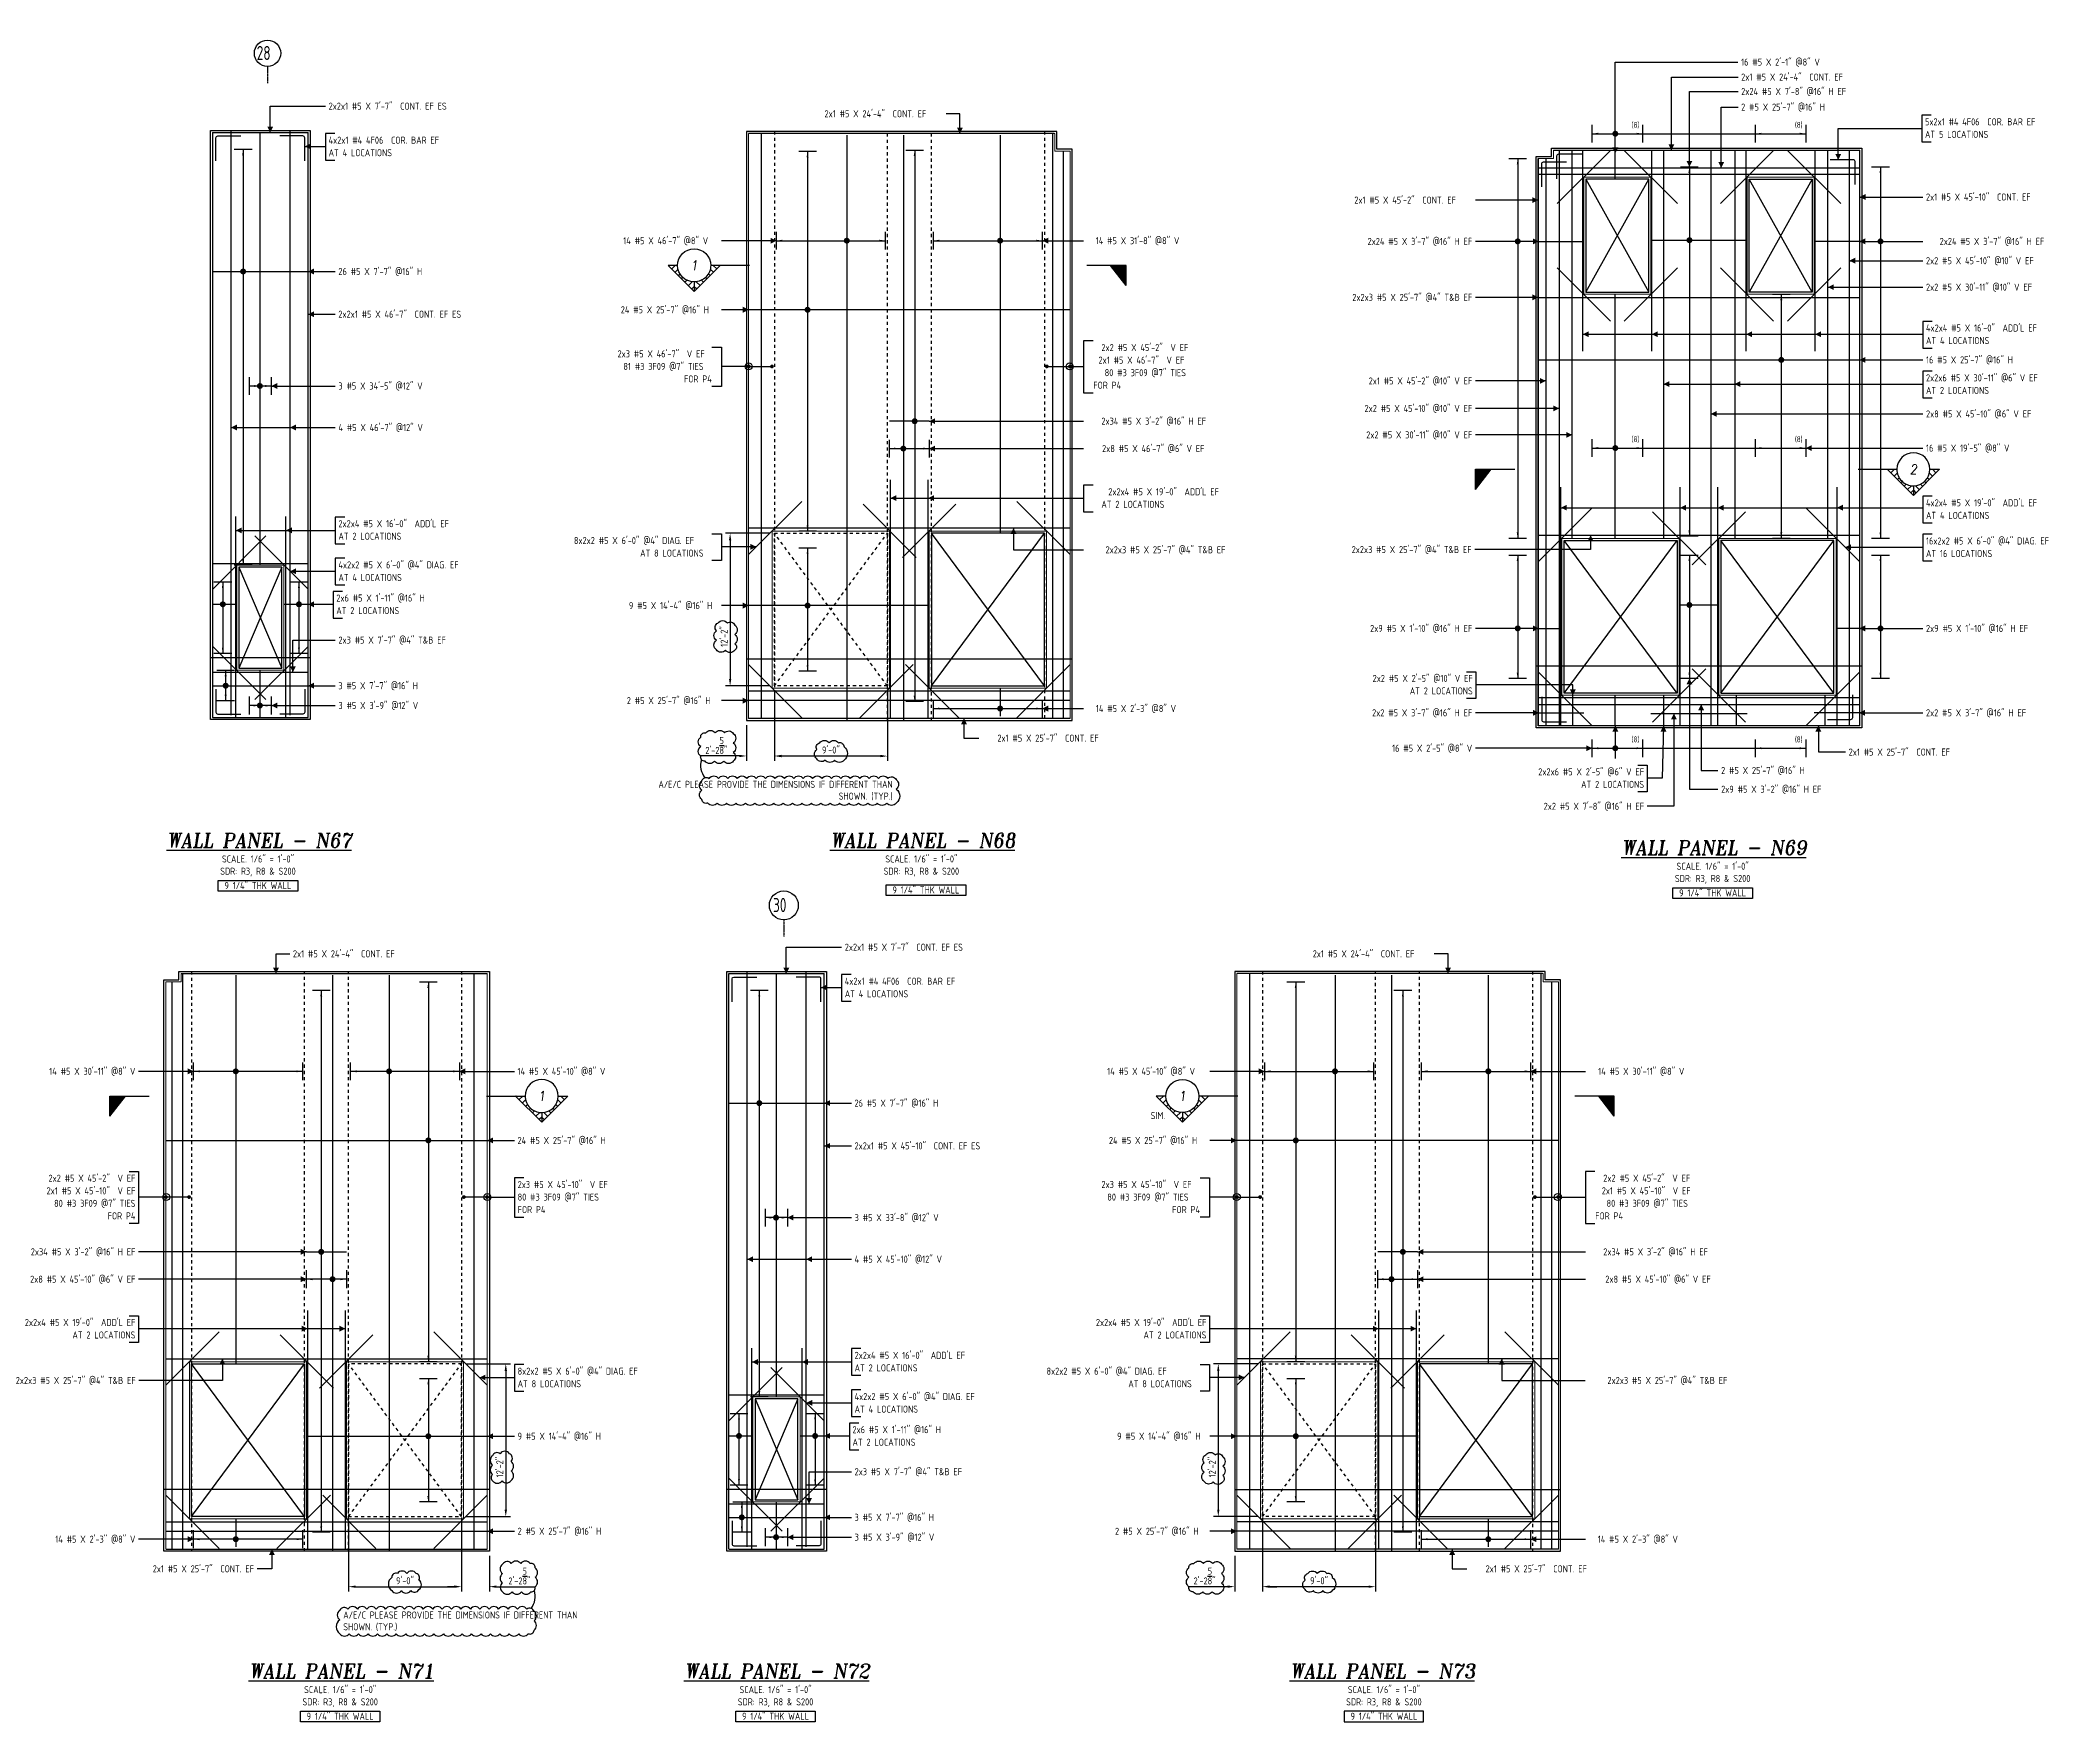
# Model space of a CAD drawing. Header units: inches. Extents: x -3675 to 11984, y -3832 to 1837.
# Drawn here: x 2949 to 4864, y -3075 to -1468 of the extents above; entities that cross this region are included whole.
import ezdxf
from ezdxf.enums import TextEntityAlignment as Align

# ---------------------------------------------------------------- set-up
doc = ezdxf.new("R2010")
doc.units = ezdxf.units.IN
doc.header["$MEASUREMENT"] = 0
doc.linetypes.add('HIDDEN', pattern=[6, 3, -3])
doc.linetypes.add('PHANTOM', pattern=[2.5, 1.25, -0.25, 0.25, -0.25, 0.25, -0.25])
doc.layers.get('0').update_dxf_attribs({"linetype": 'CONTINUOUS'})
doc.layers.get('Defpoints').update_dxf_attribs({"linetype": 'CONTINUOUS'})
for name, color, linetype in [('0-25', 7, 'CONTINUOUS'), ('0-25TEXT', 7, 'CONTINUOUS'), ('0-35', 3, 'CONTINUOUS'), ('0-35TEXT', 3, 'CONTINUOUS'), ('0-50', 10, 'CONTINUOUS'), ('3', 3, 'CONTINUOUS'), ('BAR-LBL', 2, 'CONTINUOUS'), ('DETAIL', 83, 'CONTINUOUS'), ('GRID', 8, 'PHANTOM'), ('Hatch', 253, 'CONTINUOUS'), ('hidden', 7, 'HIDDEN'), ('INTERMEDIATERANGELAY', 7, 'CONTINUOUS'), ('RANGELAY', 7, 'CONTINUOUS'), ('REBARS', 4, 'CONTINUOUS')]:
    doc.layers.add(name, color=color, linetype=linetype)
doc.layers.add('COVER', color=6, linetype='CONTINUOUS', lineweight=0, plot=False)
doc.styles.add('AR', font='ARCHQUIK.shx', dxfattribs={"width": 0.8})
doc.styles.add('ROMANT', font='romant')
doc.dimstyles.new('CADS_DIM_48', dxfattribs={"dimscale": 48, "dimtxt": 0.09375, "dimasz": 0.09375, "dimexe": 0.0625, "dimexo": 0.0625, "dimgap": 0.09375, "dimtad": 0, "dimtih": 1, "dimtoh": 1, "dimzin": 1, "dimdsep": 46, "dimlunit": 4, "dimtxsty": 'AR', "dimblk": 'CLOSED', "dimcen": 0.1875, "dimadec": 0, "dimazin": 0, "dimtfac": 1, "dimtofl": 0, "dimtmove": 0, "dimatfit": 1, "dimldrblk": 'DOTBLANK', "dimfxl": 1, "dimtzin": 0, "dimarcsym": 0})

msp = doc.modelspace()

# ---------------------------------------------------------------- texts
at = {"color": 7, "linetype": 'Continuous', "style": 'ROMANT', "oblique": 9, "width": 0.95}
for s, p in [('%%UWALL PANEL - N67', (3159.00051, -2239.37124)), ('%%UWALL PANEL - N68', (3792.94885, -2239.37124)), ('%%UWALL PANEL - N69', (4549.09508, -2246.31707)), ('%%UWALL PANEL - N71', (3237.55951, -3033.22449)), ('%%UWALL PANEL - N72', (3653.61611, -3033.22449)), ('%%UWALL PANEL - N73', (4232.19157, -3033.22449))]:
    msp.add_text(s, height=13.5, dxfattribs=at).set_placement(p, align=Align.CENTER)
at = {"layer": '0-25TEXT', "style": 'AR', "width": 0.8}
for p in [(4480.66843, -1551.66471), (4636.66146, -1551.66471), (4480.66843, -1852.07258), (4636.66146, -1852.07258), (4480.66843, -2138.94886), (4636.66146, -2138.94886)]:
    msp.add_text(' (8) ', height=5.669291, dxfattribs=at).set_placement(p, align=Align.RIGHT)
at = {"layer": '0-35TEXT', "style": 'AR', "width": 0.8}
for s, height, p in [('AT 5 LOCATIONS', 6.7498312, (4750.63526, -1561.29568)), ('AT 4 LOCATIONS', 6.7498312, (3225.125, -1578.84266)), ('AT 4 LOCATIONS', 6.7498312, (4751.58018, -1758.35468)), ('FOR P4', 6.749831, (3564.71138, -1795.05794)), ('AT 2 LOCATIONS', 6.7498312, (4751.58018, -1805.98876)), ('AT 4 LOCATIONS', 6.7498312, (4751.58018, -1925.42831)), ('AT 2 LOCATIONS', 6.7498312, (3234.50615, -1945.3616)), ('AT 8 LOCATIONS', 6.7498312, (3522.81587, -1961.46946)), ('AT 16 LOCATIONS', 6.7498312, (4751.58018, -1961.88911)), ('AT 4 LOCATIONS', 6.7498312, (3234.50615, -1984.77025)), ('AT 2 LOCATIONS', 6.7498312, (3232.49691, -2016.41495)), ('AT 4 LOCATIONS', 6.7498312, (3718.36872, -2382.64434)), ('SIM.', 6.749831, (4010.6859, -2499.04556)), ('FOR P4', 6.749831, (3405.75057, -2588.91119)), ('FOR P4', 6.749831, (4031.22891, -2588.91119)), ('AT 2 LOCATIONS', 6.7498312, (3727.74988, -2740.16328)), ('AT 8 LOCATIONS', 6.7498312, (3405.75057, -2755.32271)), ('AT 8 LOCATIONS', 6.7498312, (3989.3334, -2755.32271)), ('AT 4 LOCATIONS', 6.7498312, (3727.74988, -2779.57193)), ('AT 2 LOCATIONS', 6.7498312, (3725.74064, -2811.21663))]:
    msp.add_text(s, height=height, dxfattribs=at).set_placement(p)
for s, height, p in [('FOR P4', 6.749831, (3982.40418, -1801.05731)), ('AT 2 LOCATIONS', 6.7498312, (4023.74108, -1914.86227)), ('AT 2 LOCATIONS', 6.7498312, (4318.44627, -2093.21897)), ('AT 2 LOCATIONS', 6.7498312, (4482.15832, -2182.50089)), ('FOR P4', 6.749831, (3040.5012, -2594.91056)), ('FOR P4', 6.749831, (4462.02147, -2594.91056)), ('AT 2 LOCATIONS', 6.7498312, (3040.5012, -2708.71553)), ('AT 2 LOCATIONS', 6.7498312, (4064.0005, -2708.71553))]:
    msp.add_text(s, height=height, dxfattribs=at).set_placement(p, align=Align.RIGHT)
for s, p in [('SDR: R3, R8 & S200', (3157.62863, -2265.48633)), ('SCALE. 1/6" = 1\'-0"', (3157.62863, -2253.81813)), ('SDR: R3, R8 & S200', (3791.57697, -2265.48633)), ('SCALE. 1/6" = 1\'-0"', (3791.57697, -2253.81813)), ('SCALE. 1/6" = 1\'-0"', (4547.7232, -2260.76396)), ('9 1/4" THK WALL', (3157.55171, -2279.27435)), ('9 1/4" THK WALL', (3795.86688, -2283.43252)), ('SDR: R3, R8 & S200', (4547.7232, -2272.43215)), ('9 1/4" THK WALL', (4547.64628, -2286.22017)), ('SCALE. 1/6" = 1\'-0"', (3236.18763, -3047.67138)), ('SCALE. 1/6" = 1\'-0"', (3652.24423, -3047.67138)), ('SCALE. 1/6" = 1\'-0"', (4233.56345, -3047.67138)), ('SDR: R3, R8 & S200', (3236.18763, -3059.33958)), ('SDR: R3, R8 & S200', (3652.24423, -3059.33958)), ('SDR: R3, R8 & S200', (4233.56345, -3059.33958)), ('9 1/4" THK WALL', (3236.11071, -3073.1276)), ('9 1/4" THK WALL', (3652.16731, -3073.1276)), ('9 1/4" THK WALL', (4233.64037, -3073.1276))]:
    msp.add_text(s, height=6.7498312, dxfattribs=at).set_placement(p, align=Align.CENTER)
at = {"layer": '0-50', "style": 'AR', "width": 0.8}
for s, p in [('28', (3156.44542, -1486.8715)), ('30', (3649.81414, -2301.17618))]:
    msp.add_text(s, height=13.5, dxfattribs=at).set_placement(p)
at = {"layer": 'BAR-LBL', "style": 'AR', "width": 0.8}
for s, p in [('16 #5 X 2\'-1" @8" V', (4574.90586, -1492.20277)), ('2x1 #5 X 24\'-4"  CONT. EF', (4574.99715, -1506.53924)), ('2x24 #5 X 7\'-8" @16" H EF', (4574.99715, -1520.29252)), ('2x2x1 #5 X 7\'-7"  CONT. EF ES', (3225.125, -1534.33276)), ('2 #5 X 25\'-7" @16" H', (4574.99715, -1535.21723)), ('2x1 #5 X 24\'-4"  CONT. EF', (3699.00391, -1541.58656)), ('5x2x1 #4 4F06  COR. BAR EF', (4750.63526, -1549.29694)), ('4x2x1 #4 4F06  COR. BAR EF', (3225.125, -1566.84392)), ('2x1 #5 X 45\'-2"  CONT. EF', (4205.30213, -1624.07847)), ('2x1 #5 X 45\'-10"  CONT. EF', (4751.58018, -1621.17475)), ('14 #5 X 46\'-7" @8" V', (3506.69928, -1662.90613)), ('26 #5 X 7\'-7" @16" H', (3234.43042, -1692.35796)), ('2x2 #5 X 45\'-10" @10" V EF', (4751.58018, -1682.04333)), ('2x2 #5 X 30\'-11" @10" V EF', (4751.58018, -1707.34758)), ('24 #5 X 25\'-7" @16" H', (3504.27884, -1728.92568)), ('2x2x1 #5 X 46\'-7"  CONT. EF ES', (3234.43042, -1733.18393)), ('4x2x4 #5 X 16\'-0"  ADD\'L EF', (4751.58018, -1746.35594)), ('2x3 #5 X 46\'-7"  V EF', (3501.22411, -1771.06046)), ('81 #3 3F09 @7" TIES', (3506.80973, -1783.0592)), ('16 #5 X 25\'-7" @16" H', (4751.58018, -1776.82502)), ('3 #5 X 34\'-5" @12" V', (3234.50615, -1801.78613)), ('2x2x6 #5 X 30\'-11" @6" V EF', (4751.58018, -1793.99002)), ('4 #5 X 46\'-7" @12" V', (3234.50615, -1841.51055)), ('2x8 #5 X 45\'-10" @6" V EF', (4751.58018, -1828.48835)), ('16 #5 X 19\'-5" @8" V', (4751.58018, -1861.11651)), ('4x2x4 #5 X 19\'-0"  ADD\'L EF', (4751.58018, -1913.42957)), ('2x2x4 #5 X 16\'-0"  ADD\'L EF', (3234.50615, -1933.36286)), ('8x2x2 #5 X 6\'-0" @4" DIAG. EF', (3459.51815, -1949.47072)), ('16x2x2 #5 X 6\'-0" @4" DIAG. EF', (4751.58018, -1949.89037)), ('4x2x2 #5 X 6\'-0" @4" DIAG. EF', (3234.50615, -1972.77151)), ('2x6 #5 X 1\'-11" @16" H', (3232.49691, -2004.41621)), ('9 #5 X 14\'-4" @16" H', (3512.09871, -2011.63112)), ('2x9 #5 X 1\'-10" @16" H EF', (4751.57884, -2033.4577)), ('2x3 #5 X 7\'-7" @4" T&B EF', (3234.50615, -2044.58484)), ('3 #5 X 7\'-7" @16" H', (3234.43042, -2088.19562)), ('3 #5 X 3\'-9" @12" V', (3234.50615, -2107.16404)), ('2 #5 X 25\'-7" @16" H', (3510.05065, -2102.45327)), ('2x2 #5 X 3\'-7" @16" H EF', (4751.57884, -2114.12228)), ('2x1 #5 X 25\'-7"  CONT. EF', (4677.70382, -2151.61609)), ('2 #5 X 25\'-7" @16" H', (4555.80244, -2169.18893)), ('2x9 #5 X 3\'-2" @16" H EF', (4555.80244, -2187.18983)), ('2x2x1 #5 X 7\'-7"  CONT. EF ES', (3718.36872, -2338.13445)), ('2x1 #5 X 24\'-4"  CONT. EF', (3191.02773, -2344.43981)), ('2x1 #5 X 24\'-4"  CONT. EF', (4165.52144, -2344.43981)), ('4x2x1 #4 4F06  COR. BAR EF', (3718.36872, -2370.6456)), ('14 #5 X 45\'-10" @8" V', (3405.67484, -2456.75938)), ('14 #5 X 45\'-10" @8" V', (3969.12068, -2456.75938)), ('26 #5 X 7\'-7" @16" H', (3727.67415, -2487.15964)), ('24 #5 X 25\'-7" @16" H', (3405.67484, -2522.77894)), ('2x2x1 #5 X 45\'-10"  CONT. EF ES', (3727.67415, -2527.98561)), ('24 #5 X 25\'-7" @16" H', (3970.79637, -2522.77894)), ('2x3 #5 X 45\'-10"  V EF', (3405.75057, -2564.91371)), ('2x3 #5 X 45\'-10"  V EF', (3963.64552, -2564.91371)), ('80 #3 3F09 @7" TIES', (3405.75057, -2576.91245)), ('80 #3 3F09 @7" TIES', (3969.23114, -2576.91245)), ('3 #5 X 33\'-8" @12" V', (3727.74988, -2596.58782)), ('4 #5 X 45\'-10" @12" V', (3727.74988, -2636.31223)), ('8x2x2 #5 X 6\'-0" @4" DIAG. EF', (3405.75057, -2743.32397)), ('2x2x4 #5 X 16\'-0"  ADD\'L EF', (3727.74988, -2728.16454)), ('8x2x2 #5 X 6\'-0" @4" DIAG. EF', (3911.14069, -2743.32397)), ('4x2x2 #5 X 6\'-0" @4" DIAG. EF', (3727.74988, -2767.57319)), ('2x6 #5 X 1\'-11" @16" H', (3725.74064, -2799.21789)), ('9 #5 X 14\'-4" @16" H', (3405.67484, -2805.48437)), ('9 #5 X 14\'-4" @16" H', (3978.61624, -2805.48437)), ('2x3 #5 X 7\'-7" @4" T&B EF', (3727.74988, -2839.38652)), ('2 #5 X 25\'-7" @16" H', (3405.67484, -2896.30652)), ('3 #5 X 7\'-7" @16" H', (3727.67415, -2882.9973)), ('2 #5 X 25\'-7" @16" H', (3976.56818, -2896.30652)), ('3 #5 X 3\'-9" @12" V', (3727.74988, -2901.96572))]:
    msp.add_text(s, height=6.7492913, dxfattribs=at).set_placement(p)
for s, p in [('14 #5 X 31\'-8" @8" V', (4038.07158, -1662.90613)), ('2x24 #5 X 3\'-7" @16" H EF', (4317.94548, -1663.56554)), ('2x24 #5 X 3\'-7" @16" H EF', (4864.59456, -1663.56554)), ('2x2x3 #5 X 25\'-7" @4" T&B EF', (4317.94548, -1717.06234)), ('2x2 #5 X 45\'-2"  V EF', (4046.6362, -1765.06109)), ('2x1 #5 X 46\'-7"  V EF', (4042.91245, -1777.05983)), ('80 #3 3F09 @7" TIES', (4044.40195, -1789.05857)), ('2x1 #5 X 45\'-2" @10" V EF', (4317.94548, -1796.96102)), ('2x2 #5 X 45\'-10" @10" V EF', (4317.94548, -1823.2246)), ('2x34 #5 X 3\'-2" @16" H EF', (4063.57925, -1835.42461)), ('2x8 #5 X 46\'-7" @6" V EF', (4062.08975, -1861.57649)), ('2x2 #5 X 30\'-11" @10" V EF', (4317.94548, -1848.52885)), ('2x2x4 #5 X 19\'-0"  ADD\'L EF', (4075.86761, -1902.86353)), ('2x2x3 #5 X 25\'-7" @4" T&B EF', (4082.15641, -1958.2914)), ('2x2x3 #5 X 25\'-7" @4" T&B EF', (4317.31585, -1958.09265)), ('2x9 #5 X 1\'-10" @16" H EF', (4317.94548, -2033.4577)), ('2x2 #5 X 2\'-5" @10" V EF', (4318.44627, -2081.22023)), ('14 #5 X 2\'-3" @8" V', (4034.90639, -2110.06516)), ('2x2 #5 X 3\'-7" @16" H EF', (4317.94548, -2114.12228)), ('2x1 #5 X 25\'-7"  CONT. EF', (3960.96643, -2138.33139)), ('16 #5 X 2\'-5" @8" V', (4317.94548, -2147.9928)), ('2x2x6 #5 X 2\'-5" @6" V EF', (4482.15832, -2170.50215)), ('2x2 #5 X 7\'-8" @16" H EF', (4482.15832, -2203.45919)), ('14 #5 X 30\'-11" @8" V', (3040.5012, -2456.75938)), ('14 #5 X 30\'-11" @8" V', (4520.66786, -2456.75938)), ('2x1 #5 X 45\'-10"  V EF', (3040.5012, -2570.91308)), ('2x2 #5 X 45\'-2"  V EF', (3040.5012, -2558.91434)), ('2x1 #5 X 45\'-10"  V EF', (4526.62585, -2570.91308)), ('2x2 #5 X 45\'-2"  V EF', (4526.25348, -2558.91434)), ('80 #3 3F09 @7" TIES', (3040.5012, -2582.91182)), ('80 #3 3F09 @7" TIES', (4524.01923, -2582.91182)), ('2x34 #5 X 3\'-2" @16" H EF', (3040.5012, -2629.27787)), ('2x34 #5 X 3\'-2" @16" H EF', (4543.19653, -2629.27787)), ('2x8 #5 X 45\'-10" @6" V EF', (3040.5012, -2655.42974)), ('2x8 #5 X 45\'-10" @6" V EF', (4545.80315, -2655.42974)), ('2x2x4 #5 X 19\'-0"  ADD\'L EF', (3040.5012, -2696.71679)), ('2x2x4 #5 X 19\'-0"  ADD\'L EF', (4064.0005, -2696.71679)), ('2x2x3 #5 X 25\'-7" @4" T&B EF', (3040.72897, -2752.14465)), ('2x2x3 #5 X 25\'-7" @4" T&B EF', (4561.77369, -2752.14465)), ('14 #5 X 2\'-3" @8" V', (3040.5012, -2903.91841)), ('14 #5 X 2\'-3" @8" V', (4514.52368, -2903.91841)), ('2x1 #5 X 25\'-7"  CONT. EF', (3153.79333, -2932.18464)), ('2x1 #5 X 25\'-7"  CONT. EF', (4427.48396, -2932.18464))]:
    msp.add_text(s, height=6.7492913, dxfattribs=at).set_placement(p, align=Align.RIGHT)
at = {"layer": 'DETAIL', "char_height": 6.7498312, "width": 190.9524352, "style": 'AR'}
for insert, attachment_point in [((3764.11755, -2175.737), 3), ((3239.11599, -2969.59025), 1)]:
    msp.add_mtext('A/E/C PLEASE PROVIDE THE DIMENSIONS IF DIFFERENT THAN SHOWN. (TYP.)', dxfattribs=dict(at, insert=insert, attachment_point=attachment_point))

# ---------------------------------------------------------------- blocks, each defined once
blk = doc.blocks.new('leadrblk')
blk.add_lwpolyline([(0, 0, 0, 1, 0), (1, 0, 1, 1, 0)], format="xyseb")
blk = doc.blocks.new('_DotBlank')
at = {"layer": '0-35', "color": 0, "lineweight": -2}
blk.add_line((-0.5, 0), (-1, 0), dxfattribs=at)
blk.add_circle((0, 0), 0.5, dxfattribs=at)
blk = doc.blocks.new('SECTARO')
at = {"linetype": 'Continuous'}
blk.add_line((33.3, 17), (20.1, 0), dxfattribs=at)
for p, q in [((33.3, 17), (33.3, 0)), ((33.3, 0), (0, 0))]:
    blk.add_line(p, q)
for points in [[(33.3, 0), (33.3, 17), (33.3, 0), (20.1, 0)], [(33.3, 17), (20.1, 0), (33.3, 0), (33.3, 17)]]:
    blk.add_solid(points, dxfattribs=at)
blk = doc.blocks.new('*X3')
at = {"color": 0, "linetype": 'Continuous'}
for p, q in [((-1.108, 0.278), (-1.075, 0.312)), ((-1.081, 0.217), (-1.031, 0.267)), ((-1.013, 0.197), (-0.986, 0.223)), ((-0.96, 0.161), (-0.942, 0.179)), ((-0.92, 0.112), (-0.898, 0.135)), ((-0.895, 0.05), (-0.854, 0.091)), ((-0.856, 0), (-0.81, 0.046)), ((-0.768, 0), (-0.765, 0.002))]:
    blk.add_line(p, q, dxfattribs=at)
blk = doc.blocks.new('*X2')
at = {"color": 0, "linetype": 'Continuous'}
for p, q in [((-1.108, 0.278), (-1.075, 0.312)), ((-0.96, 0.161), (-0.942, 0.179)), ((-0.856, 0), (-0.81, 0.046))]:
    blk.add_line(p, q, dxfattribs=at)
blk = doc.blocks.new('SECTNU')
at = {"linetype": 'Continuous'}
blk.add_line((-24.7, 0), (-32.8, 0), dxfattribs=at)
blk.add_line((0, 0), (-24.7, 0))
at = {"layer": '3'}
for p, q in [((-68.9, 0), (-46.8, 22.1)), ((-60.8, 0), (-68.9, 0))]:
    blk.add_line(p, q, dxfattribs=at)
at = {"layer": '3', "linetype": 'Continuous'}
blk.add_line((-46.8, 14), (-46.8, 22.1), dxfattribs=at)
at = {"layer": '3'}
for points in [[(-46.8, 22.1), (-24.7, 0), (-32.8, 0, 1)], [(-32.8, 0, 0.414214), (-46.8, 14)]]:
    blk.add_lwpolyline(points, format="xyb", dxfattribs=at)
for start, end in [(90, 180), (180, 0)]:
    blk.add_arc((-46.8, 0), 14, start, end, dxfattribs=at)
at = {"linetype": 'Continuous', "xscale": -64, "yscale": 64, "zscale": 64, "rotation": 359.9999999999999}
blk.add_blockref('*X3', (-117.7, 0), dxfattribs=at)
at = {"linetype": 'Continuous', "xscale": 64, "yscale": 64, "zscale": 64}
for name in ['*X3', '*X2']:
    blk.add_blockref(name, (24.1, 0), dxfattribs=at)
at = {"linetype": 'Continuous', "style": 'ROMANT', "oblique": 9, "width": 0.9}
blk.add_attdef('NO', text='', height=8, dxfattribs=at).set_placement((-46.8, 0), align=Align.MIDDLE)
blk = doc.blocks.new('*D225')
at = {"layer": 'Defpoints', "color": 0, "transparency": 16777216}
for p in [(3651.1, -2085.1), (3759.1, -2085.1), (3651.1, -2152.1)]:
    blk.add_point(p, dxfattribs=at)
at = {"layer": 'DETAIL', "color": 0, "lineweight": -2, "transparency": 16777216}
for p, q in [((3651.1, -2089.6), (3651.1, -2156.6)), ((3759.1, -2089.6), (3759.1, -2156.6)), ((3752.4, -2152.1), (3657.9, -2152.1))]:
    blk.add_line(p, q, dxfattribs=at)
at = {"layer": 'DETAIL', "color": 0, "transparency": 16777216}
for points in [[(3657.9, -2150.9), (3657.9, -2153.2), (3651.1, -2152.1)], [(3752.4, -2150.9), (3752.4, -2153.2), (3759.1, -2152.1)]]:
    blk.add_solid(points, dxfattribs=at)
at = {"layer": 'DETAIL', "color": 0, "transparency": 16777216, "insert": (3705.1, -2146.3), "char_height": 6.75, "attachment_point": 5, "style": 'AR'}
blk.add_mtext('9\'-0"', dxfattribs=at)
blk = doc.blocks.new('*D226')
at = {"layer": 'Defpoints', "color": 0, "transparency": 16777216}
for p in [(3624.5, -2118.1), (3651.1, -2118.1), (3624.5, -2152)]:
    blk.add_point(p, dxfattribs=at)
at = {"layer": 'DETAIL', "color": 0, "lineweight": -2, "transparency": 16777216}
for p, q in [((3624.5, -2122.6), (3624.5, -2156.5)), ((3651.1, -2122.6), (3651.1, -2156.5)), ((3617.7, -2152), (3580.4, -2152)), ((3657.9, -2152), (3664.6, -2152))]:
    blk.add_line(p, q, dxfattribs=at)
at = {"layer": 'DETAIL', "color": 0, "transparency": 16777216}
for points in [[(3617.7, -2150.9), (3617.7, -2153.1), (3624.5, -2152)], [(3657.9, -2150.9), (3657.9, -2153.1), (3651.1, -2152)]]:
    blk.add_solid(points, dxfattribs=at)
at = {"layer": 'DETAIL', "color": 0, "transparency": 16777216, "insert": (3595.7, -2141.9), "char_height": 6.75, "attachment_point": 5, "style": 'AR'}
blk.add_mtext('2\'-2{\\H1.000000x;\\S5/8;}"', dxfattribs=at)
blk = doc.blocks.new('*D227')
at = {"layer": 'Defpoints', "color": 0, "transparency": 16777216}
for p in [(3651.1, -1939.1), (3608.8, -2085.1), (3651.1, -2085.1)]:
    blk.add_point(p, dxfattribs=at)
at = {"layer": 'DETAIL', "color": 0, "lineweight": -2, "transparency": 16777216}
for p, q in [((3646.6, -1939.1), (3604.3, -1939.1)), ((3608.8, -1945.8), (3608.8, -2078.3)), ((3646.6, -2085.1), (3604.3, -2085.1))]:
    blk.add_line(p, q, dxfattribs=at)
at = {"layer": 'DETAIL', "color": 0, "transparency": 16777216}
for points in [[(3607.7, -1945.8), (3609.9, -1945.8), (3608.8, -1939.1)], [(3607.7, -2078.3), (3609.9, -2078.3), (3608.8, -2085.1)]]:
    blk.add_solid(points, dxfattribs=at)
at = {"layer": 'DETAIL', "color": 0, "transparency": 16777216, "insert": (3603.1, -2037.8), "char_height": 6.75, "attachment_point": 5, "rotation": 90, "style": 'AR'}
blk.add_mtext('12\'-2"', dxfattribs=at)
blk = doc.blocks.new('*D233')
at = {"layer": 'Defpoints', "color": 0, "transparency": 16777216}
for p in [(3244.1, -2878.9), (3352.1, -2878.9), (3352.1, -2945.9)]:
    blk.add_point(p, dxfattribs=at)
at = {"layer": 'DETAIL', "color": 0, "lineweight": -2, "transparency": 16777216}
for p, q in [((3244.1, -2883.4), (3244.1, -2950.4)), ((3352.1, -2883.4), (3352.1, -2950.4)), ((3250.9, -2945.9), (3345.4, -2945.9))]:
    blk.add_line(p, q, dxfattribs=at)
at = {"layer": 'DETAIL', "color": 0, "transparency": 16777216}
for points in [[(3250.9, -2944.8), (3250.9, -2947), (3244.1, -2945.9)], [(3345.4, -2944.8), (3345.4, -2947), (3352.1, -2945.9)]]:
    blk.add_solid(points, dxfattribs=at)
at = {"layer": 'DETAIL', "color": 0, "transparency": 16777216, "insert": (3298.1, -2940.2), "char_height": 6.75, "attachment_point": 5, "style": 'AR'}
blk.add_mtext('9\'-0"', dxfattribs=at)
blk = doc.blocks.new('*D234')
at = {"layer": 'Defpoints', "color": 0, "transparency": 16777216}
for p in [(3352.1, -2911.9), (3378.8, -2911.9), (3378.8, -2945.9)]:
    blk.add_point(p, dxfattribs=at)
at = {"layer": 'DETAIL', "color": 0, "lineweight": -2, "transparency": 16777216}
for p, q in [((3352.1, -2916.4), (3352.1, -2950.4)), ((3378.8, -2916.4), (3378.8, -2950.4)), ((3345.4, -2945.9), (3338.6, -2945.9)), ((3385.5, -2945.9), (3422.8, -2945.9))]:
    blk.add_line(p, q, dxfattribs=at)
at = {"layer": 'DETAIL', "color": 0, "transparency": 16777216}
for points in [[(3345.4, -2944.7), (3345.4, -2947), (3352.1, -2945.9)], [(3385.5, -2944.7), (3385.5, -2947), (3378.8, -2945.9)]]:
    blk.add_solid(points, dxfattribs=at)
at = {"layer": 'DETAIL', "color": 0, "transparency": 16777216, "insert": (3407.5, -2935.7), "char_height": 6.75, "attachment_point": 5, "style": 'AR'}
blk.add_mtext('2\'-2{\\H1.000000x;\\S5/8;}"', dxfattribs=at)
blk = doc.blocks.new('*D235')
at = {"layer": 'Defpoints', "color": 0, "transparency": 16777216}
for p in [(3352.1, -2732.9), (3352.1, -2878.9), (3394.4, -2878.9)]:
    blk.add_point(p, dxfattribs=at)
at = {"layer": 'DETAIL', "color": 0, "lineweight": -2, "transparency": 16777216}
for p, q in [((3356.6, -2732.9), (3398.9, -2732.9)), ((3394.4, -2739.7), (3394.4, -2872.2)), ((3356.6, -2878.9), (3398.9, -2878.9))]:
    blk.add_line(p, q, dxfattribs=at)
at = {"layer": 'DETAIL', "color": 0, "transparency": 16777216}
for points in [[(3393.3, -2739.7), (3395.6, -2739.7), (3394.4, -2732.9)], [(3393.3, -2872.2), (3395.6, -2872.2), (3394.4, -2878.9)]]:
    blk.add_solid(points, dxfattribs=at)
at = {"layer": 'DETAIL', "color": 0, "transparency": 16777216, "insert": (3388.7, -2831.6), "char_height": 6.75, "attachment_point": 5, "rotation": 90, "style": 'AR'}
blk.add_mtext('12\'-2"', dxfattribs=at)
blk = doc.blocks.new('*D239')
at = {"layer": 'Defpoints', "color": 0, "transparency": 16777216}
for p in [(4117.6, -2878.9), (4225.6, -2878.9), (4117.6, -2945.9)]:
    blk.add_point(p, dxfattribs=at)
at = {"layer": 'DETAIL', "color": 0, "lineweight": -2, "transparency": 16777216}
for p, q in [((4117.6, -2883.4), (4117.6, -2950.4)), ((4225.6, -2883.4), (4225.6, -2950.4)), ((4218.9, -2945.9), (4124.4, -2945.9))]:
    blk.add_line(p, q, dxfattribs=at)
at = {"layer": 'DETAIL', "color": 0, "transparency": 16777216}
for points in [[(4124.4, -2944.8), (4124.4, -2947), (4117.6, -2945.9)], [(4218.9, -2944.8), (4218.9, -2947), (4225.6, -2945.9)]]:
    blk.add_solid(points, dxfattribs=at)
at = {"layer": 'DETAIL', "color": 0, "transparency": 16777216, "insert": (4171.6, -2940.2), "char_height": 6.75, "attachment_point": 5, "style": 'AR'}
blk.add_mtext('9\'-0"', dxfattribs=at)
blk = doc.blocks.new('*D240')
at = {"layer": 'Defpoints', "color": 0, "transparency": 16777216}
for p in [(4091, -2911.9), (4117.6, -2911.9), (4091, -2945.9)]:
    blk.add_point(p, dxfattribs=at)
at = {"layer": 'DETAIL', "color": 0, "lineweight": -2, "transparency": 16777216}
for p, q in [((4091, -2916.4), (4091, -2950.4)), ((4117.6, -2916.4), (4117.6, -2950.4)), ((4084.3, -2945.9), (4046.9, -2945.9)), ((4124.4, -2945.9), (4131.1, -2945.9))]:
    blk.add_line(p, q, dxfattribs=at)
at = {"layer": 'DETAIL', "color": 0, "transparency": 16777216}
for points in [[(4084.3, -2944.7), (4084.3, -2947), (4091, -2945.9)], [(4124.4, -2944.7), (4124.4, -2947), (4117.6, -2945.9)]]:
    blk.add_solid(points, dxfattribs=at)
at = {"layer": 'DETAIL', "color": 0, "transparency": 16777216, "insert": (4062.2, -2935.7), "char_height": 6.75, "attachment_point": 5, "style": 'AR'}
blk.add_mtext('2\'-2{\\H1.000000x;\\S5/8;}"', dxfattribs=at)
blk = doc.blocks.new('*D241')
at = {"layer": 'Defpoints', "color": 0, "transparency": 16777216}
for p in [(4117.6, -2732.9), (4075.3, -2878.9), (4117.6, -2878.9)]:
    blk.add_point(p, dxfattribs=at)
at = {"layer": 'DETAIL', "color": 0, "lineweight": -2, "transparency": 16777216}
for p, q in [((4113.1, -2732.9), (4070.8, -2732.9)), ((4075.3, -2739.7), (4075.3, -2872.2)), ((4113.1, -2878.9), (4070.8, -2878.9))]:
    blk.add_line(p, q, dxfattribs=at)
at = {"layer": 'DETAIL', "color": 0, "transparency": 16777216}
for points in [[(4074.2, -2739.7), (4076.4, -2739.7), (4075.3, -2732.9)], [(4074.2, -2872.2), (4076.4, -2872.2), (4075.3, -2878.9)]]:
    blk.add_solid(points, dxfattribs=at)
at = {"layer": 'DETAIL', "color": 0, "transparency": 16777216, "insert": (4069.6, -2831.6), "char_height": 6.75, "attachment_point": 5, "rotation": 90, "style": 'AR'}
blk.add_mtext('12\'-2"', dxfattribs=at)
blk = doc.blocks.new('*U1006', base_point=(4187.1, -2361.6))
at = {"layer": 'REBARS', "color": 0}
blk.add_lwpolyline([(4186.8, -2361.6), (4186.8, -2911.6)], dxfattribs=at)
blk = doc.blocks.new('rendmark')
at = {"color": 4}
blk.add_line((0, -3), (0, 3), dxfattribs=at)
blk = doc.blocks.new('rarrow')
at = {"color": 7}
blk.add_solid([(2, -0.33), (2, 0.33), (0, 0)], dxfattribs=at)
blk = doc.blocks.new('*U1112', base_point=(4119.6, -2453.4))
at = {"layer": 'RANGELAY'}
blk.add_line((4119.6, -2453.4), (4223.6, -2453.4), dxfattribs=at)
at = {"layer": 'RANGELAY', "xscale": 2.834645669291339, "yscale": 2.834645669291339}
for name in ['rendmark', 'rarrow']:
    blk.add_blockref(name, (4119.6, -2453.4), dxfattribs=at)
at = {"layer": 'RANGELAY', "xscale": 2.834645669291339, "yscale": 2.834645669291339, "rotation": 179.999996929531}
for name in ['rendmark', 'rarrow']:
    blk.add_blockref(name, (4223.6, -2453.4), dxfattribs=at)
blk = doc.blocks.new('VPM6EF851')
at = {"const_width": 1}
blk.add_lwpolyline([(-0.5, 0, 1), (0.5, 0, 1)], format="xyb", close=True, dxfattribs=at)
blk = doc.blocks.new('*U1062', base_point=(4265.1, -2802.4))
at = {"layer": 'REBARS', "color": 0}
blk.add_lwpolyline([(4265.1, -2802.1), (4093.1, -2802.1)], dxfattribs=at)
blk = doc.blocks.new('*U1111', base_point=(4149.3, -2746.9))
at = {"layer": 'RANGELAY'}
blk.add_line((4149.3, -2746.9), (4149.3, -2864.9), dxfattribs=at)
at = {"layer": 'RANGELAY', "xscale": 2.834645669291339, "yscale": 2.834645669291339}
for name, p, rotation in [('rendmark', (4149.3, -2746.9), 269.9999999999999), ('rarrow', (4149.3, -2746.9), 269.9999999999999), ('rendmark', (4149.3, -2864.9), 89.999996929531), ('rarrow', (4149.3, -2864.9), 89.999996929531)]:
    blk.add_blockref(name, p, dxfattribs=dict(at, rotation=rotation))
blk = doc.blocks.new('VPM6EF961')
at = {"const_width": 1}
blk.add_lwpolyline([(-0.5, 0, 1), (0.5, 0, 1)], format="xyb", close=True, dxfattribs=at)
blk = doc.blocks.new('*U729', base_point=(4400.3, -2893.2))
at = {"layer": 'REBARS', "color": 0}
blk.add_lwpolyline([(4400.3, -2892.9), (4093.3, -2892.9)], dxfattribs=at)
blk = doc.blocks.new('*U728', base_point=(4400.3, -2519.7))
at = {"layer": 'REBARS', "color": 0}
blk.add_lwpolyline([(4400.3, -2519.4), (4093.3, -2519.4)], dxfattribs=at)
blk = doc.blocks.new('*U1110', base_point=(4149.3, -2367.9))
at = {"layer": 'RANGELAY'}
blk.add_line((4149.3, -2367.9), (4149.3, -2730.9), dxfattribs=at)
at = {"layer": 'RANGELAY', "xscale": 2.834645669291339, "yscale": 2.834645669291339}
for name, p, rotation in [('rendmark', (4149.3, -2367.9), 269.9999999999999), ('rarrow', (4149.3, -2367.9), 269.9999999999999), ('rendmark', (4149.3, -2730.9), 89.999996929531), ('rarrow', (4149.3, -2730.9), 89.999996929531)]:
    blk.add_blockref(name, p, dxfattribs=dict(at, rotation=rotation))
blk = doc.blocks.new('VPM6EFB11')
at = {"const_width": 1}
blk.add_lwpolyline([(-0.5, 0, 1), (0.5, 0, 1)], format="xyb", close=True, dxfattribs=at)
blk = doc.blocks.new('*U1109', base_point=(4251.7, -2375.9))
at = {"layer": 'RANGELAY'}
blk.add_line((4251.7, -2375.9), (4251.7, -2893.9), dxfattribs=at)
at = {"layer": 'RANGELAY', "xscale": 2.834645669291339, "yscale": 2.834645669291339}
for name, p, rotation in [('rendmark', (4251.7, -2375.9), 269.9999999999999), ('rarrow', (4251.7, -2375.9), 269.9999999999999), ('rarrow', (4251.7, -2893.9), 89.999996929531), ('rendmark', (4251.7, -2893.9), 89.999996929531)]:
    blk.add_blockref(name, p, dxfattribs=dict(at, rotation=rotation))
blk = doc.blocks.new('VPM6EFBA1')
at = {"const_width": 1}
blk.add_lwpolyline([(-0.5, 0, 1), (0.5, 0, 1)], format="xyb", close=True, dxfattribs=at)
blk = doc.blocks.new('*U1013', base_point=(4265.6, -2626.2))
at = {"layer": 'REBARS', "color": 0}
blk.add_lwpolyline([(4265.6, -2625.9), (4227.6, -2625.9)], dxfattribs=at)
blk = doc.blocks.new('*U1005', base_point=(4241.1, -2361.6))
at = {"layer": 'REBARS', "color": 0}
blk.add_lwpolyline([(4240.8, -2361.6), (4240.8, -2911.6)], dxfattribs=at)
blk = doc.blocks.new('*U1108', base_point=(4227.6, -2652.1))
at = {"layer": 'RANGELAY'}
blk.add_line((4227.6, -2652.1), (4265.6, -2652.1), dxfattribs=at)
at = {"layer": 'RANGELAY', "xscale": 2.834645669291339, "yscale": 2.834645669291339}
for name in ['rendmark', 'rarrow']:
    blk.add_blockref(name, (4227.6, -2652.1), dxfattribs=at)
at = {"layer": 'RANGELAY', "xscale": 2.834645669291339, "yscale": 2.834645669291339, "rotation": 179.999996929531}
for name in ['rarrow', 'rendmark']:
    blk.add_blockref(name, (4265.6, -2652.1), dxfattribs=at)
blk = doc.blocks.new('VPM6EFCE1')
at = {"const_width": 1}
blk.add_lwpolyline([(-0.5, 0, 1), (0.5, 0, 1)], format="xyb", close=True, dxfattribs=at)
blk = doc.blocks.new('*U982', base_point=(4333.7, -2361.6))
at = {"layer": 'REBARS', "color": 0}
blk.add_lwpolyline([(4333.3, -2361.6), (4333.3, -2732.6)], dxfattribs=at)
blk = doc.blocks.new('*U1107', base_point=(4269.6, -2453.4))
at = {"layer": 'RANGELAY'}
blk.add_line((4269.6, -2453.4), (4373.6, -2453.4), dxfattribs=at)
at = {"layer": 'RANGELAY', "xscale": 2.834645669291339, "yscale": 2.834645669291339}
for name in ['rendmark', 'rarrow']:
    blk.add_blockref(name, (4269.6, -2453.4), dxfattribs=at)
at = {"layer": 'RANGELAY', "xscale": 2.834645669291339, "yscale": 2.834645669291339, "rotation": 179.999996929531}
for name in ['rendmark', 'rarrow']:
    blk.add_blockref(name, (4373.6, -2453.4), dxfattribs=at)
blk = doc.blocks.new('VPM6EFE31')
at = {"const_width": 1}
blk.add_lwpolyline([(-0.5, 0, 1), (0.5, 0, 1)], format="xyb", close=True, dxfattribs=at)
blk = doc.blocks.new('*U1106', base_point=(4093, -2573.5))
at = {"layer": 'REBARS', "color": 0, "const_width": 1.8}
for points in [[(4093.2, -2572.6, 1), (4093.2, -2574.4, 1), (4093.2, -2572.6)], [(4115.3, -2574.4, 1), (4115.3, -2572.6, 1), (4115.3, -2574.4)]]:
    blk.add_lwpolyline(points, format="xyb", dxfattribs=at)
at = {"layer": 'REBARS', "color": 0}
blk.add_lwpolyline([(4093.2, -2573.5), (4115.3, -2573.5)], dxfattribs=at)
blk = doc.blocks.new('*U1004', base_point=(4105.1, -2909.9))
at = {"layer": 'REBARS', "color": 0}
blk.add_lwpolyline([(4105.5, -2909.9), (4105.5, -2359.9)], dxfattribs=at)
blk = doc.blocks.new('*U1003', base_point=(4383.5, -2909.9))
at = {"layer": 'REBARS', "color": 0}
blk.add_lwpolyline([(4383.8, -2909.9), (4383.8, -2359.9)], dxfattribs=at)
blk = doc.blocks.new('*U969', base_point=(4393.6, -2909.9))
at = {"layer": 'REBARS', "color": 0}
blk.add_lwpolyline([(4393.9, -2909.9), (4393.9, -2367.9)], dxfattribs=at)
blk = doc.blocks.new('*U1105', base_point=(4377.8, -2573.5))
at = {"layer": 'REBARS', "color": 0, "const_width": 1.8}
for points in [[(4377.9, -2572.6, 1), (4377.9, -2574.4, 1), (4377.9, -2572.6)], [(4400.1, -2574.4, 1), (4400.1, -2572.6, 1), (4400.1, -2574.4)]]:
    blk.add_lwpolyline(points, format="xyb", dxfattribs=at)
at = {"layer": 'REBARS', "color": 0}
blk.add_lwpolyline([(4377.9, -2573.5), (4400.1, -2573.5)], dxfattribs=at)
blk = doc.blocks.new('*U786', base_point=(4385, -2360.3))
at = {"layer": 'REBARS', "color": 0}
blk.add_lwpolyline([(4385, -2359.9), (4093, -2359.9)], dxfattribs=at)
blk = doc.blocks.new('*U727', base_point=(4400, -2909.6))
at = {"layer": 'REBARS', "color": 0}
blk.add_lwpolyline([(4400, -2909.9), (4093, -2909.9)], dxfattribs=at)
blk = doc.blocks.new('*U881', base_point=(4253.4, -2756.1))
at = {"layer": 'REBARS', "color": 0}
blk.add_lwpolyline([(4253.2, -2756.3), (4202.3, -2705.4)], dxfattribs=at)
blk = doc.blocks.new('*U882', base_point=(4400.5, -2858.8))
at = {"layer": 'REBARS', "color": 0}
blk.add_lwpolyline([(4400.3, -2858.6), (4349.3, -2909.5)], dxfattribs=at)
blk = doc.blocks.new('*U883', base_point=(4400.5, -2753.1))
at = {"layer": 'REBARS', "color": 0}
blk.add_lwpolyline([(4400.3, -2753.3), (4349.3, -2702.4)], dxfattribs=at)
blk = doc.blocks.new('*U884', base_point=(4239.8, -2756.1))
at = {"layer": 'REBARS', "color": 0}
blk.add_lwpolyline([(4240, -2756.3), (4291, -2705.4)], dxfattribs=at)
blk = doc.blocks.new('*U885', base_point=(4092.8, -2858.8))
at = {"layer": 'REBARS', "color": 0}
blk.add_lwpolyline([(4093, -2858.6), (4143.9, -2909.5)], dxfattribs=at)
blk = doc.blocks.new('*U886', base_point=(4092.8, -2753.1))
at = {"layer": 'REBARS', "color": 0}
blk.add_lwpolyline([(4093, -2753.3), (4143.9, -2702.4)], dxfattribs=at)
blk = doc.blocks.new('*U887', base_point=(4250.5, -2858.8))
at = {"layer": 'REBARS', "color": 0}
blk.add_lwpolyline([(4250.3, -2858.6), (4199.3, -2909.5)], dxfattribs=at)
blk = doc.blocks.new('*U888', base_point=(4242.8, -2858.8))
at = {"layer": 'REBARS', "color": 0}
blk.add_lwpolyline([(4243, -2858.6), (4293.9, -2909.5)], dxfattribs=at)
blk = doc.blocks.new('*U1060', base_point=(4333.7, -2880.9))
at = {"layer": 'REBARS', "color": 0}
blk.add_lwpolyline([(4333.3, -2880.9), (4333.3, -2907.9)], dxfattribs=at)
blk = doc.blocks.new('*U1104', base_point=(4269.6, -2900.5))
at = {"layer": 'RANGELAY'}
blk.add_line((4269.6, -2900.5), (4373.6, -2900.5), dxfattribs=at)
at = {"layer": 'RANGELAY', "xscale": 2.834645669291339, "yscale": 2.834645669291339}
for name in ['rendmark', 'rarrow']:
    blk.add_blockref(name, (4269.6, -2900.5), dxfattribs=at)
at = {"layer": 'RANGELAY', "xscale": 2.834645669291339, "yscale": 2.834645669291339, "rotation": 179.999996929531}
for name in ['rarrow', 'rendmark']:
    blk.add_blockref(name, (4373.6, -2900.5), dxfattribs=at)
blk = doc.blocks.new('VPM6F0641')
at = {"const_width": 1}
blk.add_lwpolyline([(-0.5, 0, 1), (0.5, 0, 1)], format="xyb", close=True, dxfattribs=at)
blk = doc.blocks.new('*U725', base_point=(4400.3, -2883.6))
at = {"layer": 'REBARS', "color": 0}
blk.add_lwpolyline([(4400.3, -2883.9), (4093.3, -2883.9)], dxfattribs=at)
blk = doc.blocks.new('*U726', base_point=(4400.3, -2728.3))
at = {"layer": 'REBARS', "color": 0}
blk.add_lwpolyline([(4400.3, -2728), (4093.3, -2728)], dxfattribs=at)
blk = doc.blocks.new('*U920', base_point=(4228.3, -2909.9))
at = {"layer": 'REBARS', "color": 0}
blk.add_lwpolyline([(4228.6, -2909.9), (4228.6, -2681.9)], dxfattribs=at)
blk = doc.blocks.new('*U921', base_point=(4264.9, -2909.9))
at = {"layer": 'REBARS', "color": 0}
blk.add_lwpolyline([(4264.6, -2909.9), (4264.6, -2681.9)], dxfattribs=at)
blk = doc.blocks.new('*U629', base_point=(3652.4, -2864.9))
at = {"layer": 'REBARS', "color": 0}
blk.add_lwpolyline([(3652.7, -2864.9), (3652.7, -2909.9)], dxfattribs=at)
blk = doc.blocks.new('*U1103', base_point=(3663.6, -2898.6))
at = {"layer": 'RANGELAY'}
blk.add_line((3663.6, -2898.6), (3642.6, -2898.6), dxfattribs=at)
at = {"layer": 'RANGELAY', "xscale": 2.834645669291339, "yscale": 2.834645669291339}
for name, p, rotation in [('rendmark', (3642.6, -2898.6), 359.999996929531), ('rendmark', (3663.6, -2898.6), 180), ('rarrow', (3642.6, -2898.6), 359.999996929531), ('rarrow', (3663.6, -2898.6), 180)]:
    blk.add_blockref(name, p, dxfattribs=dict(at, rotation=rotation))
blk = doc.blocks.new('VPM6F0921')
at = {"const_width": 1}
blk.add_lwpolyline([(-0.5, 0, 1), (0.5, 0, 1)], format="xyb", close=True, dxfattribs=at)
blk = doc.blocks.new('*U953', base_point=(3607.8, -2909.6))
at = {"layer": 'REBARS', "color": 0}
blk.add_lwpolyline([(3607.8, -2909.9), (3698.8, -2909.9)], dxfattribs=at)
blk = doc.blocks.new('*U954', base_point=(3607.8, -2360.3))
at = {"layer": 'REBARS', "color": 0}
blk.add_lwpolyline([(3607.8, -2359.9), (3698.8, -2359.9)], dxfattribs=at)
blk = doc.blocks.new('*U1001', base_point=(3607.2, -2909.9))
at = {"layer": 'REBARS', "color": 0}
blk.add_lwpolyline([(3607.5, -2909.9), (3607.5, -2359.9)], dxfattribs=at)
blk = doc.blocks.new('*U1207', base_point=(3690, -2780.4))
at = {"layer": 'RANGELAY'}
blk.add_line((3690, -2780.4), (3690, -2848.9), dxfattribs=at)
at = {"layer": 'RANGELAY', "xscale": 2.834645669291339, "yscale": 2.834645669291339}
for name, p, rotation in [('rendmark', (3690, -2780.4), 269.9999999999999), ('rarrow', (3690, -2780.4), 269.9999999999999), ('rendmark', (3690, -2848.9), 89.999996929531), ('rarrow', (3690, -2848.9), 89.999996929531)]:
    blk.add_blockref(name, p, dxfattribs=dict(at, rotation=rotation))
blk = doc.blocks.new('VPM6F0AC1')
at = {"const_width": 1}
blk.add_lwpolyline([(-0.5, 0, 1), (0.5, 0, 1)], format="xyb", close=True, dxfattribs=at)
blk = doc.blocks.new('*U1057', base_point=(3675.8, -2802.2))
at = {"layer": 'REBARS', "color": 0}
blk.add_lwpolyline([(3675.8, -2801.8), (3698.8, -2801.8)], dxfattribs=at)
blk = doc.blocks.new('*U1208', base_point=(3617.3, -2780.4))
at = {"layer": 'RANGELAY'}
blk.add_line((3617.3, -2780.4), (3617.3, -2848.9), dxfattribs=at)
at = {"layer": 'RANGELAY', "xscale": 2.834645669291339, "yscale": 2.834645669291339}
for name, p, rotation in [('rendmark', (3617.3, -2780.4), 269.9999999999999), ('rarrow', (3617.3, -2780.4), 269.9999999999999), ('rendmark', (3617.3, -2848.9), 89.999996929531), ('rarrow', (3617.3, -2848.9), 89.999996929531)]:
    blk.add_blockref(name, p, dxfattribs=dict(at, rotation=rotation))
blk = doc.blocks.new('VPM6F0BA1')
at = {"const_width": 1}
blk.add_lwpolyline([(-0.5, 0, 1), (0.5, 0, 1)], format="xyb", close=True, dxfattribs=at)
blk = doc.blocks.new('*U1058', base_point=(3607.6, -2802.2))
at = {"layer": 'REBARS', "color": 0}
blk.add_lwpolyline([(3607.6, -2801.8), (3630.6, -2801.8)], dxfattribs=at)
blk = doc.blocks.new('*U775', base_point=(3610.4, -2906.9))
at = {"layer": 'REBARS', "color": 0}
blk.add_lwpolyline([(3610.7, -2882.9), (3610.7, -2904.9, 0.414214), (3612.4, -2906.7), (3634.4, -2906.7)], format="xyb", dxfattribs=at)
blk = doc.blocks.new('*U776', base_point=(3695.8, -2906.9))
at = {"layer": 'REBARS', "color": 0}
blk.add_lwpolyline([(3695.6, -2882.9), (3695.6, -2904.9, -0.414214), (3693.8, -2906.7), (3671.8, -2906.7)], format="xyb", dxfattribs=at)
blk = doc.blocks.new('*U777', base_point=(3610.4, -2362.9))
at = {"layer": 'REBARS', "color": 0}
blk.add_lwpolyline([(3610.7, -2386.9), (3610.7, -2364.9, -0.414213), (3612.4, -2363.2), (3634.4, -2363.2)], format="xyb", dxfattribs=at)
blk = doc.blocks.new('*U956', base_point=(3607.8, -2866.4))
at = {"layer": 'REBARS', "color": 0}
blk.add_lwpolyline([(3607.8, -2866.7), (3698.8, -2866.7)], dxfattribs=at)
blk = doc.blocks.new('*U957', base_point=(3607.8, -2763))
at = {"layer": 'REBARS', "color": 0}
blk.add_lwpolyline([(3607.8, -2762.7), (3698.8, -2762.7)], dxfattribs=at)
blk = doc.blocks.new('*U1031', base_point=(3677.3, -2909.9))
at = {"layer": 'REBARS', "color": 0}
blk.add_lwpolyline([(3677.6, -2909.9), (3677.6, -2717.9)], dxfattribs=at)
blk = doc.blocks.new('*U1032', base_point=(3630, -2909.9))
at = {"layer": 'REBARS', "color": 0}
blk.add_lwpolyline([(3629.7, -2909.9), (3629.7, -2717.9)], dxfattribs=at)
blk = doc.blocks.new('*U877', base_point=(3699, -2842.3))
at = {"layer": 'REBARS', "color": 0}
blk.add_lwpolyline([(3698.8, -2842.1), (3647.8, -2893)], dxfattribs=at)
blk = doc.blocks.new('*U878', base_point=(3607.3, -2842.3))
at = {"layer": 'REBARS', "color": 0}
blk.add_lwpolyline([(3607.5, -2842.1), (3658.4, -2893)], dxfattribs=at)
blk = doc.blocks.new('*U879', base_point=(3607.3, -2787.1))
at = {"layer": 'REBARS', "color": 0}
blk.add_lwpolyline([(3607.5, -2787.3), (3658.4, -2736.4)], dxfattribs=at)
blk = doc.blocks.new('*U880', base_point=(3699, -2787.1))
at = {"layer": 'REBARS', "color": 0}
blk.add_lwpolyline([(3698.8, -2787.3), (3647.8, -2736.4)], dxfattribs=at)
blk = doc.blocks.new('*U955', base_point=(3607.8, -2879.9))
at = {"layer": 'REBARS', "color": 0}
blk.add_lwpolyline([(3607.8, -2879.6), (3698.8, -2879.6)], dxfattribs=at)
blk = doc.blocks.new('*U1102', base_point=(3620, -2864.9))
at = {"layer": 'RANGELAY'}
blk.add_line((3620, -2864.9), (3620, -2893.9), dxfattribs=at)
at = {"layer": 'RANGELAY', "xscale": 2.834645669291339, "yscale": 2.834645669291339}
for name, p, rotation in [('rendmark', (3620, -2864.9), 269.9999999999999), ('rarrow', (3620, -2864.9), 269.9999999999999), ('rarrow', (3620, -2893.9), 89.999996929531), ('rendmark', (3620, -2893.9), 89.999996929531)]:
    blk.add_blockref(name, p, dxfattribs=dict(at, rotation=rotation))
blk = doc.blocks.new('VPM6F1101')
at = {"const_width": 1}
blk.add_lwpolyline([(-0.5, 0, 1), (0.5, 0, 1)], format="xyb", close=True, dxfattribs=at)
blk = doc.blocks.new('*U1002', base_point=(3699.1, -2909.9))
at = {"layer": 'REBARS', "color": 0}
blk.add_lwpolyline([(3698.8, -2909.9), (3698.8, -2359.9)], dxfattribs=at)
blk = doc.blocks.new('*U778', base_point=(3695.8, -2362.9))
at = {"layer": 'REBARS', "color": 0}
blk.add_lwpolyline([(3695.6, -2386.9), (3695.6, -2364.9, 0.414213), (3693.8, -2363.2), (3671.8, -2363.2)], format="xyb", dxfattribs=at)
blk = doc.blocks.new('*U1049', base_point=(3652.4, -2359.8))
at = {"layer": 'REBARS', "color": 0}
blk.add_lwpolyline([(3652.7, -2359.8), (3652.7, -2763.8)], dxfattribs=at)
blk = doc.blocks.new('*U1101', base_point=(3663.6, -2593.2))
at = {"layer": 'RANGELAY'}
blk.add_line((3663.6, -2593.2), (3642.6, -2593.2), dxfattribs=at)
at = {"layer": 'RANGELAY', "xscale": 2.834645669291339, "yscale": 2.834645669291339}
for name, p, rotation in [('rendmark', (3642.6, -2593.2), 359.999996929531), ('rendmark', (3663.6, -2593.2), 180), ('rarrow', (3642.6, -2593.2), 359.999996929531), ('rarrow', (3663.6, -2593.2), 180)]:
    blk.add_blockref(name, p, dxfattribs=dict(at, rotation=rotation))
blk = doc.blocks.new('VPM6F1351')
at = {"const_width": 1}
blk.add_lwpolyline([(-0.5, 0, 1), (0.5, 0, 1)], format="xyb", close=True, dxfattribs=at)
blk = doc.blocks.new('*U952', base_point=(3607.8, -2484.1))
at = {"layer": 'REBARS', "color": 0}
blk.add_lwpolyline([(3607.8, -2483.8), (3698.8, -2483.8)], dxfattribs=at)
blk = doc.blocks.new('*U1100', base_point=(3636.7, -2375.9))
at = {"layer": 'RANGELAY'}
blk.add_line((3636.7, -2375.9), (3636.7, -2764.4), dxfattribs=at)
at = {"layer": 'RANGELAY', "xscale": 2.834645669291339, "yscale": 2.834645669291339}
for name, p, rotation in [('rendmark', (3636.7, -2375.9), 269.9999999999999), ('rarrow', (3636.7, -2375.9), 269.9999999999999), ('rendmark', (3636.7, -2764.4), 89.999996929531), ('rarrow', (3636.7, -2764.4), 89.999996929531)]:
    blk.add_blockref(name, p, dxfattribs=dict(at, rotation=rotation))
blk = doc.blocks.new('VPM6F1451')
at = {"const_width": 1}
blk.add_lwpolyline([(-0.5, 0, 1), (0.5, 0, 1)], format="xyb", close=True, dxfattribs=at)
blk = doc.blocks.new('*U999', base_point=(3681.2, -2907.9))
at = {"layer": 'REBARS', "color": 0}
blk.add_lwpolyline([(3681.5, -2907.9), (3681.5, -2357.9)], dxfattribs=at)
blk = doc.blocks.new('*U1000', base_point=(3624.8, -2907.9))
at = {"layer": 'REBARS', "color": 0}
blk.add_lwpolyline([(3625.1, -2907.9), (3625.1, -2357.9)], dxfattribs=at)
blk = doc.blocks.new('*U998', base_point=(3282.6, -2361.6))
at = {"layer": 'REBARS', "color": 0}
blk.add_lwpolyline([(3282.9, -2361.6), (3282.9, -2911.6)], dxfattribs=at)
blk = doc.blocks.new('*U1099', base_point=(3350.1, -2453.4))
at = {"layer": 'RANGELAY'}
blk.add_line((3350.1, -2453.4), (3246.1, -2453.4), dxfattribs=at)
at = {"layer": 'RANGELAY', "xscale": 2.834645669291339, "yscale": 2.834645669291339}
for name, p, rotation in [('rendmark', (3246.1, -2453.4), 359.999996929531), ('rendmark', (3350.1, -2453.4), 180), ('rarrow', (3246.1, -2453.4), 359.999996929531), ('rarrow', (3350.1, -2453.4), 180)]:
    blk.add_blockref(name, p, dxfattribs=dict(at, rotation=rotation))
blk = doc.blocks.new('VPM6F1631')
at = {"const_width": 1}
blk.add_lwpolyline([(-0.5, 0, 1), (0.5, 0, 1)], format="xyb", close=True, dxfattribs=at)
blk = doc.blocks.new('*U1061', base_point=(3204.7, -2802.4))
at = {"layer": 'REBARS', "color": 0}
blk.add_lwpolyline([(3204.7, -2802.1), (3376.7, -2802.1)], dxfattribs=at)
blk = doc.blocks.new('*U1098', base_point=(3320.4, -2746.9))
at = {"layer": 'RANGELAY'}
blk.add_line((3320.4, -2746.9), (3320.4, -2864.9), dxfattribs=at)
at = {"layer": 'RANGELAY', "xscale": 2.834645669291339, "yscale": 2.834645669291339}
for name, p, rotation in [('rendmark', (3320.4, -2746.9), 269.9999999999999), ('rarrow', (3320.4, -2746.9), 269.9999999999999), ('rendmark', (3320.4, -2864.9), 89.999996929531), ('rarrow', (3320.4, -2864.9), 89.999996929531)]:
    blk.add_blockref(name, p, dxfattribs=dict(at, rotation=rotation))
blk = doc.blocks.new('VPM6F1731')
at = {"const_width": 1}
blk.add_lwpolyline([(-0.5, 0, 1), (0.5, 0, 1)], format="xyb", close=True, dxfattribs=at)
blk = doc.blocks.new('*U724', base_point=(3069.5, -2893.2))
at = {"layer": 'REBARS', "color": 0}
blk.add_lwpolyline([(3069.5, -2892.9), (3376.5, -2892.9)], dxfattribs=at)
blk = doc.blocks.new('*U723', base_point=(3069.5, -2519.7))
at = {"layer": 'REBARS', "color": 0}
blk.add_lwpolyline([(3069.5, -2519.4), (3376.5, -2519.4)], dxfattribs=at)
blk = doc.blocks.new('*U1097', base_point=(3320.4, -2367.9))
at = {"layer": 'RANGELAY'}
blk.add_line((3320.4, -2367.9), (3320.4, -2730.9), dxfattribs=at)
at = {"layer": 'RANGELAY', "xscale": 2.834645669291339, "yscale": 2.834645669291339}
for name, p, rotation in [('rendmark', (3320.4, -2367.9), 269.9999999999999), ('rarrow', (3320.4, -2367.9), 269.9999999999999), ('rendmark', (3320.4, -2730.9), 89.999996929531), ('rarrow', (3320.4, -2730.9), 89.999996929531)]:
    blk.add_blockref(name, p, dxfattribs=dict(at, rotation=rotation))
blk = doc.blocks.new('VPM6F18D1')
at = {"const_width": 1}
blk.add_lwpolyline([(-0.5, 0, 1), (0.5, 0, 1)], format="xyb", close=True, dxfattribs=at)
blk = doc.blocks.new('*U1096', base_point=(3218.1, -2375.9))
at = {"layer": 'RANGELAY'}
blk.add_line((3218.1, -2375.9), (3218.1, -2893.9), dxfattribs=at)
at = {"layer": 'RANGELAY', "xscale": 2.834645669291339, "yscale": 2.834645669291339}
for name, p, rotation in [('rendmark', (3218.1, -2375.9), 269.9999999999999), ('rarrow', (3218.1, -2375.9), 269.9999999999999), ('rarrow', (3218.1, -2893.9), 89.999996929531), ('rendmark', (3218.1, -2893.9), 89.999996929531)]:
    blk.add_blockref(name, p, dxfattribs=dict(at, rotation=rotation))
blk = doc.blocks.new('VPM6F1951')
at = {"const_width": 1}
blk.add_lwpolyline([(-0.5, 0, 1), (0.5, 0, 1)], format="xyb", close=True, dxfattribs=at)
blk = doc.blocks.new('*U1012', base_point=(3204.1, -2626.2))
at = {"layer": 'REBARS', "color": 0}
blk.add_lwpolyline([(3204.1, -2625.9), (3242.1, -2625.9)], dxfattribs=at)
blk = doc.blocks.new('*U997', base_point=(3228.6, -2361.6))
at = {"layer": 'REBARS', "color": 0}
blk.add_lwpolyline([(3228.9, -2361.6), (3228.9, -2911.6)], dxfattribs=at)
blk = doc.blocks.new('*U1095', base_point=(3242.1, -2652.1))
at = {"layer": 'RANGELAY'}
blk.add_line((3242.1, -2652.1), (3204.1, -2652.1), dxfattribs=at)
at = {"layer": 'RANGELAY', "xscale": 2.834645669291339, "yscale": 2.834645669291339}
for name, p, rotation in [('rendmark', (3204.1, -2652.1), 359.999996929531), ('rarrow', (3204.1, -2652.1), 359.999996929531), ('rarrow', (3242.1, -2652.1), 180), ('rendmark', (3242.1, -2652.1), 180)]:
    blk.add_blockref(name, p, dxfattribs=dict(at, rotation=rotation))
blk = doc.blocks.new('VPM6F1A91')
at = {"const_width": 1}
blk.add_lwpolyline([(-0.5, 0, 1), (0.5, 0, 1)], format="xyb", close=True, dxfattribs=at)
blk = doc.blocks.new('*U981', base_point=(3136.1, -2361.6))
at = {"layer": 'REBARS', "color": 0}
blk.add_lwpolyline([(3136.4, -2361.6), (3136.4, -2732.6)], dxfattribs=at)
blk = doc.blocks.new('*U1094', base_point=(3200.1, -2453.4))
at = {"layer": 'RANGELAY'}
blk.add_line((3200.1, -2453.4), (3096.1, -2453.4), dxfattribs=at)
at = {"layer": 'RANGELAY', "xscale": 2.834645669291339, "yscale": 2.834645669291339}
for name, p, rotation in [('rendmark', (3096.1, -2453.4), 359.999996929531), ('rendmark', (3200.1, -2453.4), 180), ('rarrow', (3096.1, -2453.4), 359.999996929531), ('rarrow', (3200.1, -2453.4), 180)]:
    blk.add_blockref(name, p, dxfattribs=dict(at, rotation=rotation))
blk = doc.blocks.new('VPM6F1BD1')
at = {"const_width": 1}
blk.add_lwpolyline([(-0.5, 0, 1), (0.5, 0, 1)], format="xyb", close=True, dxfattribs=at)
blk = doc.blocks.new('*U1093', base_point=(3376.8, -2573.5))
at = {"layer": 'REBARS', "color": 0, "const_width": 1.8}
for points in [[(3354.4, -2572.6, 1), (3354.4, -2574.4, 1), (3354.4, -2572.6)], [(3376.6, -2574.4, 1), (3376.6, -2572.6, 1), (3376.6, -2574.4)]]:
    blk.add_lwpolyline(points, format="xyb", dxfattribs=at)
at = {"layer": 'REBARS', "color": 0}
blk.add_lwpolyline([(3376.6, -2573.5), (3354.4, -2573.5)], dxfattribs=at)
blk = doc.blocks.new('*U996', base_point=(3364.6, -2909.9))
at = {"layer": 'REBARS', "color": 0}
blk.add_lwpolyline([(3364.3, -2909.9), (3364.3, -2359.9)], dxfattribs=at)
blk = doc.blocks.new('*U995', base_point=(3086.2, -2909.9))
at = {"layer": 'REBARS', "color": 0}
blk.add_lwpolyline([(3085.9, -2909.9), (3085.9, -2359.9)], dxfattribs=at)
blk = doc.blocks.new('*U968', base_point=(3076.2, -2909.9))
at = {"layer": 'REBARS', "color": 0}
blk.add_lwpolyline([(3075.8, -2909.9), (3075.8, -2367.9)], dxfattribs=at)
blk = doc.blocks.new('*U1092', base_point=(3092, -2573.5))
at = {"layer": 'REBARS', "color": 0, "const_width": 1.8}
for points in [[(3069.7, -2572.6, 1), (3069.7, -2574.4, 1), (3069.7, -2572.6)], [(3091.8, -2574.4, 1), (3091.8, -2572.6, 1), (3091.8, -2574.4)]]:
    blk.add_lwpolyline(points, format="xyb", dxfattribs=at)
at = {"layer": 'REBARS', "color": 0}
blk.add_lwpolyline([(3091.8, -2573.5), (3069.7, -2573.5)], dxfattribs=at)
blk = doc.blocks.new('*U785', base_point=(3084.7, -2360.3))
at = {"layer": 'REBARS', "color": 0}
blk.add_lwpolyline([(3084.7, -2359.9), (3376.7, -2359.9)], dxfattribs=at)
blk = doc.blocks.new('*U722', base_point=(3069.8, -2909.6))
at = {"layer": 'REBARS', "color": 0}
blk.add_lwpolyline([(3069.8, -2909.9), (3376.8, -2909.9)], dxfattribs=at)
blk = doc.blocks.new('*U869', base_point=(3216.3, -2756.1))
at = {"layer": 'REBARS', "color": 0}
blk.add_lwpolyline([(3216.5, -2756.3), (3267.5, -2705.4)], dxfattribs=at)
blk = doc.blocks.new('*U870', base_point=(3069.3, -2858.8))
at = {"layer": 'REBARS', "color": 0}
blk.add_lwpolyline([(3069.5, -2858.6), (3120.4, -2909.5)], dxfattribs=at)
blk = doc.blocks.new('*U871', base_point=(3069.3, -2753.1))
at = {"layer": 'REBARS', "color": 0}
blk.add_lwpolyline([(3069.5, -2753.3), (3120.4, -2702.4)], dxfattribs=at)
blk = doc.blocks.new('*U872', base_point=(3229.9, -2756.1))
at = {"layer": 'REBARS', "color": 0}
blk.add_lwpolyline([(3229.7, -2756.3), (3178.8, -2705.4)], dxfattribs=at)
blk = doc.blocks.new('*U873', base_point=(3377, -2858.8))
at = {"layer": 'REBARS', "color": 0}
blk.add_lwpolyline([(3376.8, -2858.6), (3325.8, -2909.5)], dxfattribs=at)
blk = doc.blocks.new('*U874', base_point=(3377, -2753.1))
at = {"layer": 'REBARS', "color": 0}
blk.add_lwpolyline([(3376.8, -2753.3), (3325.8, -2702.4)], dxfattribs=at)
blk = doc.blocks.new('*U875', base_point=(3219.3, -2858.8))
at = {"layer": 'REBARS', "color": 0}
blk.add_lwpolyline([(3219.5, -2858.6), (3270.4, -2909.5)], dxfattribs=at)
blk = doc.blocks.new('*U876', base_point=(3227, -2858.8))
at = {"layer": 'REBARS', "color": 0}
blk.add_lwpolyline([(3226.8, -2858.6), (3175.8, -2909.5)], dxfattribs=at)
blk = doc.blocks.new('*U1059', base_point=(3136.1, -2880.9))
at = {"layer": 'REBARS', "color": 0}
blk.add_lwpolyline([(3136.4, -2880.9), (3136.4, -2907.9)], dxfattribs=at)
blk = doc.blocks.new('*U1091', base_point=(3200.1, -2900.5))
at = {"layer": 'RANGELAY'}
blk.add_line((3200.1, -2900.5), (3096.1, -2900.5), dxfattribs=at)
at = {"layer": 'RANGELAY', "xscale": 2.834645669291339, "yscale": 2.834645669291339}
for name, p, rotation in [('rendmark', (3096.1, -2900.5), 359.999996929531), ('rarrow', (3096.1, -2900.5), 359.999996929531), ('rarrow', (3200.1, -2900.5), 180), ('rendmark', (3200.1, -2900.5), 180)]:
    blk.add_blockref(name, p, dxfattribs=dict(at, rotation=rotation))
blk = doc.blocks.new('VPM6F2391')
at = {"const_width": 1}
blk.add_lwpolyline([(-0.5, 0, 1), (0.5, 0, 1)], format="xyb", close=True, dxfattribs=at)
blk = doc.blocks.new('*U720', base_point=(3069.5, -2883.6))
at = {"layer": 'REBARS', "color": 0}
blk.add_lwpolyline([(3069.5, -2883.9), (3376.5, -2883.9)], dxfattribs=at)
blk = doc.blocks.new('*U721', base_point=(3069.5, -2728.3))
at = {"layer": 'REBARS', "color": 0}
blk.add_lwpolyline([(3069.5, -2728), (3376.5, -2728)], dxfattribs=at)
blk = doc.blocks.new('*U918', base_point=(3204.8, -2909.9))
at = {"layer": 'REBARS', "color": 0}
blk.add_lwpolyline([(3205.1, -2909.9), (3205.1, -2681.9)], dxfattribs=at)
blk = doc.blocks.new('*U919', base_point=(3241.4, -2909.9))
at = {"layer": 'REBARS', "color": 0}
blk.add_lwpolyline([(3241.1, -2909.9), (3241.1, -2681.9)], dxfattribs=at)
blk = doc.blocks.new('*U1027', base_point=(4645.3, -1765))
at = {"layer": 'REBARS', "color": 0}
blk.add_lwpolyline([(4645.7, -1765), (4645.7, -1573)], dxfattribs=at)
blk = doc.blocks.new('*U1028', base_point=(4580, -1765))
at = {"layer": 'REBARS', "color": 0}
blk.add_lwpolyline([(4579.7, -1765), (4579.7, -1573)], dxfattribs=at)
blk = doc.blocks.new('*U1029', base_point=(4489.4, -1765))
at = {"layer": 'REBARS', "color": 0}
blk.add_lwpolyline([(4489.7, -1765), (4489.7, -1573)], dxfattribs=at)
blk = doc.blocks.new('*U1030', base_point=(4424, -1765))
at = {"layer": 'REBARS', "color": 0}
blk.add_lwpolyline([(4423.7, -1765), (4423.7, -1573)], dxfattribs=at)
blk = doc.blocks.new('*U853', base_point=(4527.9, -2068.9))
at = {"layer": 'REBARS', "color": 0}
blk.add_lwpolyline([(4528.1, -2068.7), (4579, -2119.6)], dxfattribs=at)
blk = doc.blocks.new('*U854', base_point=(4527.9, -1969.1))
at = {"layer": 'REBARS', "color": 0}
blk.add_lwpolyline([(4528.1, -1969.4), (4579, -1918.5)], dxfattribs=at)
blk = doc.blocks.new('*U855', base_point=(4380.8, -2071.9))
at = {"layer": 'REBARS', "color": 0}
blk.add_lwpolyline([(4381, -2071.6), (4431.9, -2122.6)], dxfattribs=at)
blk = doc.blocks.new('*U856', base_point=(4541.5, -2068.9))
at = {"layer": 'REBARS', "color": 0}
blk.add_lwpolyline([(4541.2, -2068.7), (4490.3, -2119.6)], dxfattribs=at)
blk = doc.blocks.new('*U857', base_point=(4380.8, -1966.2))
at = {"layer": 'REBARS', "color": 0}
blk.add_lwpolyline([(4381, -1966.4), (4431.9, -1915.5)], dxfattribs=at)
blk = doc.blocks.new('*U858', base_point=(4541.5, -1969.1))
at = {"layer": 'REBARS', "color": 0}
blk.add_lwpolyline([(4541.2, -1969.4), (4490.3, -1918.5)], dxfattribs=at)
blk = doc.blocks.new('*U859', base_point=(4554.9, -1685.6))
at = {"layer": 'REBARS', "color": 0}
blk.add_lwpolyline([(4555.1, -1685.4), (4606, -1736.3)], dxfattribs=at)
blk = doc.blocks.new('*U860', base_point=(4670.5, -1685.6))
at = {"layer": 'REBARS', "color": 0}
blk.add_lwpolyline([(4670.2, -1685.4), (4619.3, -1736.3)], dxfattribs=at)
blk = doc.blocks.new('*U861', base_point=(4554.9, -1623.9))
at = {"layer": 'REBARS', "color": 0}
blk.add_lwpolyline([(4555.1, -1624.1), (4606, -1573.2)], dxfattribs=at)
blk = doc.blocks.new('*U862', base_point=(4670.5, -1623.9))
at = {"layer": 'REBARS', "color": 0}
blk.add_lwpolyline([(4670.2, -1624.1), (4619.3, -1573.2)], dxfattribs=at)
blk = doc.blocks.new('*U863', base_point=(4398.9, -1685.6))
at = {"layer": 'REBARS', "color": 0}
blk.add_lwpolyline([(4399.1, -1685.4), (4450, -1736.3)], dxfattribs=at)
blk = doc.blocks.new('*U864', base_point=(4514.5, -1685.6))
at = {"layer": 'REBARS', "color": 0}
blk.add_lwpolyline([(4514.2, -1685.4), (4463.3, -1736.3)], dxfattribs=at)
blk = doc.blocks.new('*U865', base_point=(4398.9, -1623.9))
at = {"layer": 'REBARS', "color": 0}
blk.add_lwpolyline([(4399.1, -1624.1), (4450, -1573.2)], dxfattribs=at)
blk = doc.blocks.new('*U866', base_point=(4514.5, -1623.9))
at = {"layer": 'REBARS', "color": 0}
blk.add_lwpolyline([(4514.2, -1624.1), (4463.3, -1573.2)], dxfattribs=at)
blk = doc.blocks.new('*U770', base_point=(4384, -2119.5))
at = {"layer": 'REBARS', "color": 0}
blk.add_lwpolyline([(4384.3, -2095.5), (4384.3, -2117.5, 0.414214), (4386, -2119.3), (4408, -2119.3)], format="xyb", dxfattribs=at)
blk = doc.blocks.new('*U771', base_point=(4681.6, -2117.5))
at = {"layer": 'REBARS', "color": 0}
blk.add_lwpolyline([(4681.3, -2093.5), (4681.3, -2115.5, -0.414214), (4679.6, -2117.3), (4657.6, -2117.3)], format="xyb", dxfattribs=at)
blk = doc.blocks.new('*U994', base_point=(4688.6, -2123))
at = {"layer": 'REBARS', "color": 0}
blk.add_lwpolyline([(4688.3, -2123), (4688.3, -1573)], dxfattribs=at)
blk = doc.blocks.new('*U966', base_point=(4381.3, -2123))
at = {"layer": 'REBARS', "color": 0}
blk.add_lwpolyline([(4381, -2123), (4381, -1581)], dxfattribs=at)
blk = doc.blocks.new('*U662', base_point=(4455, -1601))
at = {"layer": 'REBARS', "color": 0}
blk.add_lwpolyline([(4454.7, -1601), (4454.7, -1576)], dxfattribs=at)
blk = doc.blocks.new('*U772', base_point=(4384, -1584))
at = {"layer": 'REBARS', "color": 0}
blk.add_lwpolyline([(4384.3, -1608), (4384.3, -1586, -0.414214), (4386, -1584.3), (4408, -1584.3)], format="xyb", dxfattribs=at)
blk = doc.blocks.new('*U699', base_point=(4381, -1773.8))
at = {"layer": 'REBARS', "color": 0}
blk.add_lwpolyline([(4381, -1773.5), (4688, -1773.5)], dxfattribs=at)
blk = doc.blocks.new('*U1090', base_point=(4613.3, -1710.7))
at = {"layer": 'RANGELAY'}
blk.add_line((4613.3, -1710.7), (4613.3, -1944), dxfattribs=at)
at = {"layer": 'RANGELAY', "xscale": 2.834645669291339, "yscale": 2.834645669291339}
for name, p, rotation in [('rendmark', (4613.3, -1710.7), 269.9999999999999), ('rarrow', (4613.3, -1710.7), 269.9999999999999), ('rendmark', (4613.3, -1944), 89.999996929531), ('rarrow', (4613.3, -1944), 89.999996929531)]:
    blk.add_blockref(name, p, dxfattribs=dict(at, rotation=rotation))
blk = doc.blocks.new('VPM6F2DA1')
at = {"const_width": 1}
blk.add_lwpolyline([(-0.5, 0, 1), (0.5, 0, 1)], format="xyb", close=True, dxfattribs=at)
blk = doc.blocks.new('*U784', base_point=(4396.3, -1573.3))
at = {"layer": 'REBARS', "color": 0}
blk.add_lwpolyline([(4396.3, -1573), (4688.3, -1573)], dxfattribs=at)
blk = doc.blocks.new('*U967', base_point=(4380.7, -1581))
at = {"layer": 'REBARS', "color": 0}
blk.add_lwpolyline([(4381, -1581), (4381, -2123)], dxfattribs=at)
blk = doc.blocks.new('*U773', base_point=(4398.7, -1576.4))
at = {"layer": 'REBARS', "color": 0}
blk.add_lwpolyline([(4398.9, -1600.4), (4398.9, -1578.4, -0.414214), (4400.7, -1576.6), (4422.7, -1576.6)], format="xyb", dxfattribs=at)
blk = doc.blocks.new('*U965', base_point=(4387.9, -1581))
at = {"layer": 'REBARS', "color": 0}
blk.add_lwpolyline([(4388.2, -1581), (4388.2, -2123)], dxfattribs=at)
blk = doc.blocks.new('*U774', base_point=(4684.1, -1582))
at = {"layer": 'REBARS', "color": 0}
blk.add_lwpolyline([(4683.8, -1606), (4683.8, -1584, 0.414214), (4682.1, -1582.2), (4660.1, -1582.2)], format="xyb", dxfattribs=at)
blk = doc.blocks.new('*U652', base_point=(4455, -2123))
at = {"layer": 'REBARS', "color": 0}
blk.add_lwpolyline([(4454.7, -2123), (4454.7, -2094)], dxfattribs=at)
blk = doc.blocks.new('*U719', base_point=(4381.3, -1590.3))
at = {"layer": 'REBARS', "color": 0}
blk.add_lwpolyline([(4381.3, -1589.9), (4688.3, -1589.9)], dxfattribs=at)
blk = doc.blocks.new('*U1089', base_point=(4708.1, -1960))
at = {"layer": 'RANGELAY'}
blk.add_line((4708.1, -1960), (4708.1, -2078), dxfattribs=at)
at = {"layer": 'RANGELAY', "xscale": 2.834645669291339, "yscale": 2.834645669291339}
for name, p, rotation in [('rendmark', (4708.1, -1960), 269.9999999999999), ('rarrow', (4708.1, -1960), 269.9999999999999), ('rendmark', (4708.1, -2078), 89.999996929531), ('rarrow', (4708.1, -2078), 89.999996929531)]:
    blk.add_blockref(name, p, dxfattribs=dict(at, rotation=rotation))
blk = doc.blocks.new('VPM6F32B1')
at = {"const_width": 1}
blk.add_lwpolyline([(-0.5, 0, 1), (0.5, 0, 1)], format="xyb", close=True, dxfattribs=at)
blk = doc.blocks.new('*U1018', base_point=(4687.9, -2030.4))
at = {"layer": 'REBARS', "color": 0}
blk.add_lwpolyline([(4687.9, -2030.1), (4665.9, -2030.1)], dxfattribs=at)
blk = doc.blocks.new('*U1088', base_point=(4708.1, -1589))
at = {"layer": 'RANGELAY'}
blk.add_line((4708.1, -1589), (4708.1, -1944), dxfattribs=at)
at = {"layer": 'RANGELAY', "xscale": 2.834645669291339, "yscale": 2.834645669291339}
for name, p, rotation in [('rendmark', (4708.1, -1589), 269.9999999999999), ('rarrow', (4708.1, -1589), 269.9999999999999), ('rendmark', (4708.1, -1944), 89.999996929531), ('rarrow', (4708.1, -1944), 89.999996929531)]:
    blk.add_blockref(name, p, dxfattribs=dict(at, rotation=rotation))
blk = doc.blocks.new('VPM6F33C1')
at = {"const_width": 1}
blk.add_lwpolyline([(-0.5, 0, 1), (0.5, 0, 1)], format="xyb", close=True, dxfattribs=at)
blk = doc.blocks.new('*U671', base_point=(4687.9, -1660.5))
at = {"layer": 'REBARS', "color": 0}
blk.add_lwpolyline([(4687.9, -1660.2), (4644.9, -1660.2)], dxfattribs=at)
blk = doc.blocks.new('*U1087', base_point=(4361.4, -1960))
at = {"layer": 'RANGELAY'}
blk.add_line((4361.4, -1960), (4361.4, -2078), dxfattribs=at)
at = {"layer": 'RANGELAY', "xscale": 2.834645669291339, "yscale": 2.834645669291339}
for name, p, rotation in [('rendmark', (4361.4, -1960), 269.9999999999999), ('rarrow', (4361.4, -1960), 269.9999999999999), ('rendmark', (4361.4, -2078), 89.999996929531), ('rarrow', (4361.4, -2078), 89.999996929531)]:
    blk.add_blockref(name, p, dxfattribs=dict(at, rotation=rotation))
blk = doc.blocks.new('VPM6F34C1')
at = {"const_width": 1}
blk.add_lwpolyline([(-0.5, 0, 1), (0.5, 0, 1)], format="xyb", close=True, dxfattribs=at)
blk = doc.blocks.new('*U1017', base_point=(4381.7, -2030.4))
at = {"layer": 'REBARS', "color": 0}
blk.add_lwpolyline([(4381.7, -2030.1), (4403.7, -2030.1)], dxfattribs=at)
blk = doc.blocks.new('*U1086', base_point=(4361.4, -1581))
at = {"layer": 'RANGELAY'}
blk.add_line((4361.4, -1581), (4361.4, -1944), dxfattribs=at)
at = {"layer": 'RANGELAY', "xscale": 2.834645669291339, "yscale": 2.834645669291339}
for name, p, rotation in [('rendmark', (4361.4, -1581), 269.9999999999999), ('rarrow', (4361.4, -1581), 269.9999999999999), ('rendmark', (4361.4, -1944), 89.999996929531), ('rarrow', (4361.4, -1944), 89.999996929531)]:
    blk.add_blockref(name, p, dxfattribs=dict(at, rotation=rotation))
blk = doc.blocks.new('VPM6F35C1')
at = {"const_width": 1}
blk.add_lwpolyline([(-0.5, 0, 1), (0.5, 0, 1)], format="xyb", close=True, dxfattribs=at)
blk = doc.blocks.new('*U668', base_point=(4381.7, -1660.5))
at = {"layer": 'REBARS', "color": 0}
blk.add_lwpolyline([(4381.7, -1660.2), (4424.7, -1660.2)], dxfattribs=at)
blk = doc.blocks.new('*U980', base_point=(4413.8, -1944))
at = {"layer": 'REBARS', "color": 0}
blk.add_lwpolyline([(4413.4, -1944), (4413.4, -1573)], dxfattribs=at)
blk = doc.blocks.new('*U993', base_point=(4400.7, -1573))
at = {"layer": 'REBARS', "color": 0}
blk.add_lwpolyline([(4401, -1573), (4401, -2123)], dxfattribs=at)
blk = doc.blocks.new('*U1085', base_point=(4525.5, -1589))
at = {"layer": 'RANGELAY'}
blk.add_line((4525.5, -1589), (4525.5, -1942), dxfattribs=at)
at = {"layer": 'RANGELAY', "xscale": 2.834645669291339, "yscale": 2.834645669291339}
for name, p, rotation in [('rendmark', (4525.5, -1589), 269.9999999999999), ('rarrow', (4525.5, -1589), 269.9999999999999), ('rendmark', (4525.5, -1942), 89.999996929531), ('rarrow', (4525.5, -1942), 89.999996929531)]:
    blk.add_blockref(name, p, dxfattribs=dict(at, rotation=rotation))
blk = doc.blocks.new('VPM6F3811')
at = {"const_width": 1}
blk.add_lwpolyline([(-0.5, 0, 1), (0.5, 0, 1)], format="xyb", close=True, dxfattribs=at)
blk = doc.blocks.new('*U731', base_point=(4488.7, -1659.4))
at = {"layer": 'REBARS', "color": 0}
blk.add_lwpolyline([(4488.7, -1659.1), (4580.7, -1659.1)], dxfattribs=at)
blk = doc.blocks.new('*U1084', base_point=(4525.5, -1960))
at = {"layer": 'RANGELAY'}
blk.add_line((4525.5, -1960), (4525.5, -2078), dxfattribs=at)
at = {"layer": 'RANGELAY', "xscale": 2.834645669291339, "yscale": 2.834645669291339}
for name, p, rotation in [('rendmark', (4525.5, -1960), 269.9999999999999), ('rarrow', (4525.5, -1960), 269.9999999999999), ('rendmark', (4525.5, -2078), 89.999996929531), ('rarrow', (4525.5, -2078), 89.999996929531)]:
    blk.add_blockref(name, p, dxfattribs=dict(at, rotation=rotation))
blk = doc.blocks.new('VPM6F3911')
at = {"const_width": 1}
blk.add_lwpolyline([(-0.5, 0, 1), (0.5, 0, 1)], format="xyb", close=True, dxfattribs=at)
blk = doc.blocks.new('*U1011', base_point=(4515.7, -2008))
at = {"layer": 'REBARS', "color": 0}
blk.add_lwpolyline([(4515.7, -2007.7), (4553.7, -2007.7)], dxfattribs=at)
blk = doc.blocks.new('*U718', base_point=(4381.3, -2122.7))
at = {"layer": 'REBARS', "color": 0}
blk.add_lwpolyline([(4381.3, -2123), (4688.3, -2123)], dxfattribs=at)
blk = doc.blocks.new('*U992', base_point=(4545.7, -1573))
at = {"layer": 'REBARS', "color": 0}
blk.add_lwpolyline([(4546, -1573), (4546, -2123)], dxfattribs=at)
blk = doc.blocks.new('*U977', base_point=(4568.3, -1573))
at = {"layer": 'REBARS', "color": 0}
blk.add_lwpolyline([(4568.7, -1573), (4568.7, -1944)], dxfattribs=at)
blk = doc.blocks.new('*U978', base_point=(4500.4, -1573))
at = {"layer": 'REBARS', "color": 0}
blk.add_lwpolyline([(4500.7, -1573), (4500.7, -1944)], dxfattribs=at)
blk = doc.blocks.new('*U867', base_point=(4688.5, -2071.9))
at = {"layer": 'REBARS', "color": 0}
blk.add_lwpolyline([(4688.3, -2071.6), (4637.4, -2122.6)], dxfattribs=at)
blk = doc.blocks.new('*U868', base_point=(4688.5, -1966.2))
at = {"layer": 'REBARS', "color": 0}
blk.add_lwpolyline([(4688.3, -1966.4), (4637.4, -1915.5)], dxfattribs=at)
blk = doc.blocks.new('*U914', base_point=(4666.3, -2123))
at = {"layer": 'REBARS', "color": 0}
blk.add_lwpolyline([(4666.7, -2123), (4666.7, -1895)], dxfattribs=at)
blk = doc.blocks.new('*U915', base_point=(4553, -2123))
at = {"layer": 'REBARS', "color": 0}
blk.add_lwpolyline([(4552.7, -2123), (4552.7, -1895)], dxfattribs=at)
blk = doc.blocks.new('*U916', base_point=(4516.3, -2123))
at = {"layer": 'REBARS', "color": 0}
blk.add_lwpolyline([(4516.7, -2123), (4516.7, -1895)], dxfattribs=at)
blk = doc.blocks.new('*U917', base_point=(4403, -2123))
at = {"layer": 'REBARS', "color": 0}
blk.add_lwpolyline([(4402.7, -2123), (4402.7, -1895)], dxfattribs=at)
blk = doc.blocks.new('*U659', base_point=(4654.8, -2123))
at = {"layer": 'REBARS', "color": 0}
blk.add_lwpolyline([(4655.2, -2123), (4655.2, -2094)], dxfattribs=at)
blk = doc.blocks.new('*U660', base_point=(4414.5, -2123))
at = {"layer": 'REBARS', "color": 0}
blk.add_lwpolyline([(4414.2, -2123), (4414.2, -2094)], dxfattribs=at)
blk = doc.blocks.new('*U716', base_point=(4381, -1713.4))
at = {"layer": 'REBARS', "color": 0}
blk.add_lwpolyline([(4381, -1713.7), (4688, -1713.7)], dxfattribs=at)
blk = doc.blocks.new('*U717', base_point=(4381, -1596.1))
at = {"layer": 'REBARS', "color": 0}
blk.add_lwpolyline([(4381, -1595.8), (4688, -1595.8)], dxfattribs=at)
blk = doc.blocks.new('*U657', base_point=(4569.8, -2094))
at = {"layer": 'REBARS', "color": 0}
blk.add_lwpolyline([(4570.1, -2094), (4570.1, -2123)], dxfattribs=at)
blk = doc.blocks.new('*U658', base_point=(4500.4, -2094))
at = {"layer": 'REBARS', "color": 0}
blk.add_lwpolyline([(4500.7, -2094), (4500.7, -2123)], dxfattribs=at)
blk = doc.blocks.new('*U714', base_point=(4381, -2095.8))
at = {"layer": 'REBARS', "color": 0}
blk.add_lwpolyline([(4381, -2096.2), (4688, -2096.2)], dxfattribs=at)
blk = doc.blocks.new('*U715', base_point=(4381, -1941.4))
at = {"layer": 'REBARS', "color": 0}
blk.add_lwpolyline([(4381, -1941.1), (4688, -1941.1)], dxfattribs=at)
blk = doc.blocks.new('*U1201', base_point=(4432.7, -2144.6))
at = {"layer": 'INTERMEDIATERANGELAY'}
blk.add_line((4480.7, -2144.6), (4588.7, -2144.6), dxfattribs=at)
at = {"layer": 'RANGELAY'}
for p, q in [((4432.7, -2144.6), (4480.7, -2144.6)), ((4588.7, -2144.6), (4636.7, -2144.6))]:
    blk.add_line(p, q, dxfattribs=at)
at = {"layer": 'RANGELAY', "xscale": 2.834645669291339, "yscale": 2.834645669291339}
for name, p in [('rendmark', (4432.7, -2144.6)), ('rarrow', (4432.7, -2144.6)), ('rendmark', (4588.7, -2144.6)), ('rarrow', (4588.7, -2144.6))]:
    blk.add_blockref(name, p, dxfattribs=at)
at = {"layer": 'RANGELAY', "xscale": 2.834645669291339, "yscale": 2.834645669291339, "rotation": 179.999996929531}
for name, p in [('rarrow', (4480.7, -2144.6)), ('rendmark', (4480.7, -2144.6)), ('rarrow', (4636.7, -2144.6)), ('rendmark', (4636.7, -2144.6))]:
    blk.add_blockref(name, p, dxfattribs=at)
blk = doc.blocks.new('VPM6F4151')
at = {"const_width": 1}
blk.add_lwpolyline([(-0.5, 0, 1), (0.5, 0, 1)], format="xyb", close=True, dxfattribs=at)
blk = doc.blocks.new('*U1198', base_point=(4432.7, -1857.7))
at = {"layer": 'INTERMEDIATERANGELAY'}
blk.add_line((4480.7, -1857.7), (4588.7, -1857.7), dxfattribs=at)
at = {"layer": 'RANGELAY'}
for p, q in [((4432.7, -1857.7), (4480.7, -1857.7)), ((4588.7, -1857.7), (4636.7, -1857.7))]:
    blk.add_line(p, q, dxfattribs=at)
at = {"layer": 'RANGELAY', "xscale": 2.834645669291339, "yscale": 2.834645669291339}
for name, p in [('rendmark', (4432.7, -1857.7)), ('rarrow', (4432.7, -1857.7)), ('rendmark', (4588.7, -1857.7)), ('rarrow', (4588.7, -1857.7))]:
    blk.add_blockref(name, p, dxfattribs=at)
at = {"layer": 'RANGELAY', "xscale": 2.834645669291339, "yscale": 2.834645669291339, "rotation": 179.999996929531}
for name, p in [('rarrow', (4480.7, -1857.7)), ('rendmark', (4480.7, -1857.7)), ('rarrow', (4636.7, -1857.7)), ('rendmark', (4636.7, -1857.7))]:
    blk.add_blockref(name, p, dxfattribs=at)
blk = doc.blocks.new('VPM6F41F1')
at = {"const_width": 1}
blk.add_lwpolyline([(-0.5, 0, 1), (0.5, 0, 1)], format="xyb", close=True, dxfattribs=at)
blk = doc.blocks.new('*U1204', base_point=(4432.7, -1557.3))
at = {"layer": 'INTERMEDIATERANGELAY'}
blk.add_line((4480.7, -1557.3), (4588.7, -1557.3), dxfattribs=at)
at = {"layer": 'RANGELAY'}
for p, q in [((4432.7, -1557.3), (4480.7, -1557.3)), ((4588.7, -1557.3), (4636.7, -1557.3))]:
    blk.add_line(p, q, dxfattribs=at)
at = {"layer": 'RANGELAY', "xscale": 2.834645669291339, "yscale": 2.834645669291339}
for name, p in [('rendmark', (4432.7, -1557.3)), ('rendmark', (4588.7, -1557.3)), ('rarrow', (4432.7, -1557.3)), ('rarrow', (4588.7, -1557.3))]:
    blk.add_blockref(name, p, dxfattribs=at)
at = {"layer": 'RANGELAY', "xscale": 2.834645669291339, "yscale": 2.834645669291339, "rotation": 179.999996929531}
for name, p in [('rendmark', (4480.7, -1557.3)), ('rendmark', (4636.7, -1557.3)), ('rarrow', (4480.7, -1557.3)), ('rarrow', (4636.7, -1557.3))]:
    blk.add_blockref(name, p, dxfattribs=at)
blk = doc.blocks.new('VPM6F4291')
at = {"const_width": 1}
blk.add_lwpolyline([(-0.5, 0, 1), (0.5, 0, 1)], format="xyb", close=True, dxfattribs=at)
blk = doc.blocks.new('*U979', base_point=(4657.5, -1944))
at = {"layer": 'REBARS', "color": 0}
blk.add_lwpolyline([(4657.8, -1944), (4657.8, -1573)], dxfattribs=at)
blk = doc.blocks.new('*U991', base_point=(4678.6, -1573))
at = {"layer": 'REBARS', "color": 0}
blk.add_lwpolyline([(4678.3, -1573), (4678.3, -2123)], dxfattribs=at)
blk = doc.blocks.new('*U645', base_point=(4455, -1944))
at = {"layer": 'REBARS', "color": 0}
blk.add_lwpolyline([(4454.7, -1944), (4454.7, -1711)], dxfattribs=at)
blk = doc.blocks.new('*U679', base_point=(4687.7, -2111.1))
at = {"layer": 'REBARS', "color": 0}
blk.add_lwpolyline([(4687.7, -2110.7), (4644.7, -2110.7)], dxfattribs=at)
blk = doc.blocks.new('*U713', base_point=(4381.3, -2103.1))
at = {"layer": 'REBARS', "color": 0}
blk.add_lwpolyline([(4381.3, -2102.8), (4688.3, -2102.8)], dxfattribs=at)
blk = doc.blocks.new('*U678', base_point=(4381.7, -2111.1))
at = {"layer": 'REBARS', "color": 0}
blk.add_lwpolyline([(4381.7, -2110.7), (4424.7, -2110.7)], dxfattribs=at)
blk = doc.blocks.new('*U736', base_point=(4488.7, -2111.7))
at = {"layer": 'REBARS', "color": 0}
blk.add_lwpolyline([(4488.7, -2111.4), (4580.7, -2111.4)], dxfattribs=at)
blk = doc.blocks.new('*U1056', base_point=(3720.6, -1558.8))
at = {"layer": 'REBARS', "color": 0}
blk.add_lwpolyline([(3720.3, -1558.8), (3720.3, -2117.8)], dxfattribs=at)
blk = doc.blocks.new('*U1075', base_point=(3653.1, -1659.5))
at = {"layer": 'RANGELAY'}
blk.add_line((3653.1, -1659.5), (3757.1, -1659.5), dxfattribs=at)
at = {"layer": 'RANGELAY', "xscale": 2.834645669291339, "yscale": 2.834645669291339}
for name in ['rendmark', 'rarrow']:
    blk.add_blockref(name, (3653.1, -1659.5), dxfattribs=at)
at = {"layer": 'RANGELAY', "xscale": 2.834645669291339, "yscale": 2.834645669291339, "rotation": 179.999996929531}
for name in ['rarrow', 'rendmark']:
    blk.add_blockref(name, (3757.1, -1659.5), dxfattribs=at)
blk = doc.blocks.new('VPM6F6B91')
at = {"const_width": 1}
blk.add_lwpolyline([(-0.5, 0, 1), (0.5, 0, 1)], format="xyb", close=True, dxfattribs=at)
blk = doc.blocks.new('*U405', base_point=(3798.6, -2008.6))
at = {"layer": 'REBARS', "color": 0}
blk.add_lwpolyline([(3798.6, -2008.3), (3626.6, -2008.3)], dxfattribs=at)
blk = doc.blocks.new('*U1074', base_point=(3682.8, -1953.1))
at = {"layer": 'RANGELAY'}
blk.add_line((3682.8, -1953.1), (3682.8, -2071.1), dxfattribs=at)
at = {"layer": 'RANGELAY', "xscale": 2.834645669291339, "yscale": 2.834645669291339}
for name, p, rotation in [('rendmark', (3682.8, -1953.1), 269.9999999999999), ('rarrow', (3682.8, -1953.1), 269.9999999999999), ('rarrow', (3682.8, -2071.1), 89.999996929531), ('rendmark', (3682.8, -2071.1), 89.999996929531)]:
    blk.add_blockref(name, p, dxfattribs=dict(at, rotation=rotation))
blk = doc.blocks.new('VPM6F6C91')
at = {"const_width": 1}
blk.add_lwpolyline([(-0.5, 0, 1), (0.5, 0, 1)], format="xyb", close=True, dxfattribs=at)
blk = doc.blocks.new('*U704', base_point=(3933.7, -2099.4))
at = {"layer": 'REBARS', "color": 0}
blk.add_lwpolyline([(3933.7, -2099.1), (3626.7, -2099.1)], dxfattribs=at)
blk = doc.blocks.new('*U697', base_point=(3933.7, -1725.9))
at = {"layer": 'REBARS', "color": 0}
blk.add_lwpolyline([(3933.7, -1725.6), (3626.7, -1725.6)], dxfattribs=at)
blk = doc.blocks.new('*U1073', base_point=(3682.8, -1574.1))
at = {"layer": 'RANGELAY'}
blk.add_line((3682.8, -1574.1), (3682.8, -1937.1), dxfattribs=at)
at = {"layer": 'RANGELAY', "xscale": 2.834645669291339, "yscale": 2.834645669291339}
for name, p, rotation in [('rendmark', (3682.8, -1574.1), 269.9999999999999), ('rarrow', (3682.8, -1574.1), 269.9999999999999), ('rarrow', (3682.8, -1937.1), 89.999996929531), ('rendmark', (3682.8, -1937.1), 89.999996929531)]:
    blk.add_blockref(name, p, dxfattribs=dict(at, rotation=rotation))
blk = doc.blocks.new('VPM6F6E31')
at = {"const_width": 1}
blk.add_lwpolyline([(-0.5, 0, 1), (0.5, 0, 1)], format="xyb", close=True, dxfattribs=at)
blk = doc.blocks.new('*U1072', base_point=(3785.2, -1573.1))
at = {"layer": 'RANGELAY'}
blk.add_line((3785.2, -1573.1), (3785.2, -2100.1), dxfattribs=at)
at = {"layer": 'RANGELAY', "xscale": 2.834645669291339, "yscale": 2.834645669291339}
for name, p, rotation in [('rendmark', (3785.2, -1573.1), 269.9999999999999), ('rarrow', (3785.2, -1573.1), 269.9999999999999), ('rendmark', (3785.2, -2100.1), 89.999996929531), ('rarrow', (3785.2, -2100.1), 89.999996929531)]:
    blk.add_blockref(name, p, dxfattribs=dict(at, rotation=rotation))
blk = doc.blocks.new('VPM6F6EB1')
at = {"const_width": 1}
blk.add_lwpolyline([(-0.5, 0, 1), (0.5, 0, 1)], format="xyb", close=True, dxfattribs=at)
blk = doc.blocks.new('*U1007', base_point=(3799.1, -1832.4))
at = {"layer": 'REBARS', "color": 0}
blk.add_lwpolyline([(3799.1, -1832), (3761.1, -1832)], dxfattribs=at)
blk = doc.blocks.new('*U1055', base_point=(3774.6, -1558.8))
at = {"layer": 'REBARS', "color": 0}
blk.add_lwpolyline([(3774.3, -1558.8), (3774.3, -2117.8)], dxfattribs=at)
blk = doc.blocks.new('*U1071', base_point=(3761.1, -1858.2))
at = {"layer": 'RANGELAY'}
blk.add_line((3761.1, -1858.2), (3799.1, -1858.2), dxfattribs=at)
at = {"layer": 'RANGELAY', "xscale": 2.834645669291339, "yscale": 2.834645669291339}
for name in ['rendmark', 'rarrow']:
    blk.add_blockref(name, (3761.1, -1858.2), dxfattribs=at)
at = {"layer": 'RANGELAY', "xscale": 2.834645669291339, "yscale": 2.834645669291339, "rotation": 179.999996929531}
for name in ['rarrow', 'rendmark']:
    blk.add_blockref(name, (3799.1, -1858.2), dxfattribs=at)
blk = doc.blocks.new('VPM6F7011')
at = {"const_width": 1}
blk.add_lwpolyline([(-0.5, 0, 1), (0.5, 0, 1)], format="xyb", close=True, dxfattribs=at)
blk = doc.blocks.new('*U406', base_point=(3867.1, -1558.8))
at = {"layer": 'REBARS', "color": 0}
blk.add_lwpolyline([(3866.8, -1558.8), (3866.8, -1938.8)], dxfattribs=at)
blk = doc.blocks.new('*U1070', base_point=(3803.1, -1659.5))
at = {"layer": 'RANGELAY'}
blk.add_line((3803.1, -1659.5), (3907.1, -1659.5), dxfattribs=at)
at = {"layer": 'RANGELAY', "xscale": 2.834645669291339, "yscale": 2.834645669291339}
for name in ['rendmark', 'rarrow']:
    blk.add_blockref(name, (3803.1, -1659.5), dxfattribs=at)
at = {"layer": 'RANGELAY', "xscale": 2.834645669291339, "yscale": 2.834645669291339, "rotation": 179.999996929531}
for name in ['rarrow', 'rendmark']:
    blk.add_blockref(name, (3907.1, -1659.5), dxfattribs=at)
blk = doc.blocks.new('VPM6F7181')
at = {"const_width": 1}
blk.add_lwpolyline([(-0.5, 0, 1), (0.5, 0, 1)], format="xyb", close=True, dxfattribs=at)
blk = doc.blocks.new('*U1069', base_point=(3626.5, -1779.7))
at = {"layer": 'REBARS', "color": 0, "const_width": 1.8}
for points in [[(3626.7, -1778.8, 1), (3626.7, -1780.6, 1), (3626.7, -1778.8)], [(3648.8, -1780.6, 1), (3648.8, -1778.8, 1), (3648.8, -1780.6)]]:
    blk.add_lwpolyline(points, format="xyb", dxfattribs=at)
at = {"layer": 'REBARS', "color": 0}
blk.add_lwpolyline([(3626.7, -1779.7), (3648.8, -1779.7)], dxfattribs=at)
blk = doc.blocks.new('*U1054', base_point=(3638.6, -2116.1))
at = {"layer": 'REBARS', "color": 0}
blk.add_lwpolyline([(3638.9, -2116.1), (3638.9, -1557.1)], dxfattribs=at)
blk = doc.blocks.new('*U1053', base_point=(3917, -2116.1))
at = {"layer": 'REBARS', "color": 0}
blk.add_lwpolyline([(3917.3, -2116.1), (3917.3, -1557.1)], dxfattribs=at)
blk = doc.blocks.new('*U961', base_point=(3927.1, -2116.1))
at = {"layer": 'REBARS', "color": 0}
blk.add_lwpolyline([(3927.4, -2116.1), (3927.4, -1574.1)], dxfattribs=at)
blk = doc.blocks.new('*U1068', base_point=(3911.2, -1779.7))
at = {"layer": 'REBARS', "color": 0, "const_width": 1.8}
for points in [[(3911.4, -1778.8, 1), (3911.4, -1780.6, 1), (3911.4, -1778.8)], [(3933.5, -1780.6, 1), (3933.5, -1778.8, 1), (3933.5, -1780.6)]]:
    blk.add_lwpolyline(points, format="xyb", dxfattribs=at)
at = {"layer": 'REBARS', "color": 0}
blk.add_lwpolyline([(3911.4, -1779.7), (3933.5, -1779.7)], dxfattribs=at)
blk = doc.blocks.new('*U782', base_point=(3918.5, -1557.4))
at = {"layer": 'REBARS', "color": 0}
blk.add_lwpolyline([(3918.5, -1557.1), (3626.5, -1557.1)], dxfattribs=at)
blk = doc.blocks.new('*U703', base_point=(3933.5, -2115.8))
at = {"layer": 'REBARS', "color": 0}
blk.add_lwpolyline([(3933.5, -2116.1), (3626.5, -2116.1)], dxfattribs=at)
blk = doc.blocks.new('*U829', base_point=(3786.9, -1962.2))
at = {"layer": 'REBARS', "color": 0}
blk.add_lwpolyline([(3786.7, -1962.4), (3735.8, -1911.5)], dxfattribs=at)
blk = doc.blocks.new('*U830', base_point=(3934, -2064.9))
at = {"layer": 'REBARS', "color": 0}
blk.add_lwpolyline([(3933.7, -2064.7), (3882.8, -2115.6)], dxfattribs=at)
blk = doc.blocks.new('*U831', base_point=(3934, -1959.2))
at = {"layer": 'REBARS', "color": 0}
blk.add_lwpolyline([(3933.7, -1959.5), (3882.8, -1908.6)], dxfattribs=at)
blk = doc.blocks.new('*U832', base_point=(3773.3, -1962.2))
at = {"layer": 'REBARS', "color": 0}
blk.add_lwpolyline([(3773.5, -1962.4), (3824.4, -1911.5)], dxfattribs=at)
blk = doc.blocks.new('*U833', base_point=(3626.3, -2064.9))
at = {"layer": 'REBARS', "color": 0}
blk.add_lwpolyline([(3626.5, -2064.7), (3677.4, -2115.6)], dxfattribs=at)
blk = doc.blocks.new('*U834', base_point=(3626.3, -1959.2))
at = {"layer": 'REBARS', "color": 0}
blk.add_lwpolyline([(3626.5, -1959.5), (3677.4, -1908.6)], dxfattribs=at)
blk = doc.blocks.new('*U835', base_point=(3784, -2064.9))
at = {"layer": 'REBARS', "color": 0}
blk.add_lwpolyline([(3783.7, -2064.7), (3732.8, -2115.6)], dxfattribs=at)
blk = doc.blocks.new('*U836', base_point=(3776.3, -2064.9))
at = {"layer": 'REBARS', "color": 0}
blk.add_lwpolyline([(3776.5, -2064.7), (3827.4, -2115.6)], dxfattribs=at)
blk = doc.blocks.new('*U407', base_point=(3867.1, -2087.1))
at = {"layer": 'REBARS', "color": 0}
blk.add_lwpolyline([(3866.8, -2087.1), (3866.8, -2114.1)], dxfattribs=at)
blk = doc.blocks.new('*U1067', base_point=(3803.1, -2106.7))
at = {"layer": 'RANGELAY'}
blk.add_line((3803.1, -2106.7), (3907.1, -2106.7), dxfattribs=at)
at = {"layer": 'RANGELAY', "xscale": 2.834645669291339, "yscale": 2.834645669291339}
for name in ['rendmark', 'rarrow']:
    blk.add_blockref(name, (3803.1, -2106.7), dxfattribs=at)
at = {"layer": 'RANGELAY', "xscale": 2.834645669291339, "yscale": 2.834645669291339, "rotation": 179.999996929531}
for name in ['rarrow', 'rendmark']:
    blk.add_blockref(name, (3907.1, -2106.7), dxfattribs=at)
blk = doc.blocks.new('VPM6F7981')
at = {"const_width": 1}
blk.add_lwpolyline([(-0.5, 0, 1), (0.5, 0, 1)], format="xyb", close=True, dxfattribs=at)
blk = doc.blocks.new('*U701', base_point=(3933.7, -2089.7))
at = {"layer": 'REBARS', "color": 0}
blk.add_lwpolyline([(3933.7, -2090), (3626.7, -2090)], dxfattribs=at)
blk = doc.blocks.new('*U702', base_point=(3933.7, -1934.4))
at = {"layer": 'REBARS', "color": 0}
blk.add_lwpolyline([(3933.7, -1934.1), (3626.7, -1934.1)], dxfattribs=at)
blk = doc.blocks.new('*U908', base_point=(3798.4, -2116.1))
at = {"layer": 'REBARS', "color": 0}
blk.add_lwpolyline([(3798.1, -2116.1), (3798.1, -1888.1)], dxfattribs=at)
blk = doc.blocks.new('*U909', base_point=(3761.8, -2116.1))
at = {"layer": 'REBARS', "color": 0}
blk.add_lwpolyline([(3762.1, -2116.1), (3762.1, -1888.1)], dxfattribs=at)
blk = doc.blocks.new('*U628', base_point=(3159.1, -2070.1))
at = {"layer": 'REBARS', "color": 0}
blk.add_lwpolyline([(3159.4, -2070.1), (3159.4, -2115.1)], dxfattribs=at)
blk = doc.blocks.new('*U1066', base_point=(3170.4, -2103.8))
at = {"layer": 'RANGELAY'}
blk.add_line((3170.4, -2103.8), (3149.4, -2103.8), dxfattribs=at)
at = {"layer": 'RANGELAY', "xscale": 2.834645669291339, "yscale": 2.834645669291339}
for name, p, rotation in [('rendmark', (3149.4, -2103.8), 359.999996929531), ('rarrow', (3149.4, -2103.8), 359.999996929531), ('rarrow', (3170.4, -2103.8), 180), ('rendmark', (3170.4, -2103.8), 180)]:
    blk.add_blockref(name, p, dxfattribs=dict(at, rotation=rotation))
blk = doc.blocks.new('VPM6F7C41')
at = {"const_width": 1}
blk.add_lwpolyline([(-0.5, 0, 1), (0.5, 0, 1)], format="xyb", close=True, dxfattribs=at)
blk = doc.blocks.new('*U947', base_point=(3114.5, -2114.8))
at = {"layer": 'REBARS', "color": 0}
blk.add_lwpolyline([(3114.5, -2115.1), (3205.5, -2115.1)], dxfattribs=at)
blk = doc.blocks.new('*U948', base_point=(3114.5, -1556.4))
at = {"layer": 'REBARS', "color": 0}
blk.add_lwpolyline([(3114.5, -1556.1), (3205.5, -1556.1)], dxfattribs=at)
blk = doc.blocks.new('*U1051', base_point=(3113.9, -2115.1))
at = {"layer": 'REBARS', "color": 0}
blk.add_lwpolyline([(3114.3, -2115.1), (3114.3, -1556.1)], dxfattribs=at)
blk = doc.blocks.new('*U1205', base_point=(3196.8, -1985.6))
at = {"layer": 'RANGELAY'}
blk.add_line((3196.8, -1985.6), (3196.8, -2054.1), dxfattribs=at)
at = {"layer": 'RANGELAY', "xscale": 2.834645669291339, "yscale": 2.834645669291339}
for name, p, rotation in [('rendmark', (3196.8, -1985.6), 269.9999999999999), ('rarrow', (3196.8, -1985.6), 269.9999999999999), ('rarrow', (3196.8, -2054.1), 89.999996929531), ('rendmark', (3196.8, -2054.1), 89.999996929531)]:
    blk.add_blockref(name, p, dxfattribs=dict(at, rotation=rotation))
blk = doc.blocks.new('VPM6F7DC1')
at = {"const_width": 1}
blk.add_lwpolyline([(-0.5, 0, 1), (0.5, 0, 1)], format="xyb", close=True, dxfattribs=at)
blk = doc.blocks.new('*U408', base_point=(3182.5, -2007.4))
at = {"layer": 'REBARS', "color": 0}
blk.add_lwpolyline([(3182.5, -2007), (3205.5, -2007)], dxfattribs=at)
blk = doc.blocks.new('*U1206', base_point=(3124, -1985.6))
at = {"layer": 'RANGELAY'}
blk.add_line((3124, -1985.6), (3124, -2054.1), dxfattribs=at)
at = {"layer": 'RANGELAY', "xscale": 2.834645669291339, "yscale": 2.834645669291339}
for name, p, rotation in [('rendmark', (3124, -1985.6), 269.9999999999999), ('rarrow', (3124, -1985.6), 269.9999999999999), ('rarrow', (3124, -2054.1), 89.999996929531), ('rendmark', (3124, -2054.1), 89.999996929531)]:
    blk.add_blockref(name, p, dxfattribs=dict(at, rotation=rotation))
blk = doc.blocks.new('VPM6F7EA1')
at = {"const_width": 1}
blk.add_lwpolyline([(-0.5, 0, 1), (0.5, 0, 1)], format="xyb", close=True, dxfattribs=at)
blk = doc.blocks.new('*U409', base_point=(3114.4, -2007.4))
at = {"layer": 'REBARS', "color": 0}
blk.add_lwpolyline([(3114.4, -2007), (3137.4, -2007)], dxfattribs=at)
blk = doc.blocks.new('*U761', base_point=(3117.2, -2112.1))
at = {"layer": 'REBARS', "color": 0}
blk.add_lwpolyline([(3117.4, -2088.1), (3117.4, -2110.1, 0.414214), (3119.2, -2111.9), (3141.2, -2111.9)], format="xyb", dxfattribs=at)
blk = doc.blocks.new('*U762', base_point=(3202.6, -2112.1))
at = {"layer": 'REBARS', "color": 0}
blk.add_lwpolyline([(3202.3, -2088.1), (3202.3, -2110.1, -0.414214), (3200.6, -2111.9), (3178.6, -2111.9)], format="xyb", dxfattribs=at)
blk = doc.blocks.new('*U763', base_point=(3117.2, -1559.1))
at = {"layer": 'REBARS', "color": 0}
blk.add_lwpolyline([(3117.4, -1583.1), (3117.4, -1561.1, -0.414213), (3119.2, -1559.4), (3141.2, -1559.4)], format="xyb", dxfattribs=at)
blk = doc.blocks.new('*U950', base_point=(3114.5, -2071.6))
at = {"layer": 'REBARS', "color": 0}
blk.add_lwpolyline([(3114.5, -2071.9), (3205.5, -2071.9)], dxfattribs=at)
blk = doc.blocks.new('*U951', base_point=(3114.5, -1968.2))
at = {"layer": 'REBARS', "color": 0}
blk.add_lwpolyline([(3114.5, -1967.9), (3205.5, -1967.9)], dxfattribs=at)
blk = doc.blocks.new('*U1021', base_point=(3184.1, -2115.1))
at = {"layer": 'REBARS', "color": 0}
blk.add_lwpolyline([(3184.4, -2115.1), (3184.4, -1923.1)], dxfattribs=at)
blk = doc.blocks.new('*U1022', base_point=(3136.8, -2115.1))
at = {"layer": 'REBARS', "color": 0}
blk.add_lwpolyline([(3136.4, -2115.1), (3136.4, -1923.1)], dxfattribs=at)
blk = doc.blocks.new('*U825', base_point=(3205.7, -2047.5))
at = {"layer": 'REBARS', "color": 0}
blk.add_lwpolyline([(3205.5, -2047.3), (3154.6, -2098.2)], dxfattribs=at)
blk = doc.blocks.new('*U826', base_point=(3114, -2047.5))
at = {"layer": 'REBARS', "color": 0}
blk.add_lwpolyline([(3114.3, -2047.3), (3165.2, -2098.2)], dxfattribs=at)
blk = doc.blocks.new('*U827', base_point=(3114, -1992.3))
at = {"layer": 'REBARS', "color": 0}
blk.add_lwpolyline([(3114.3, -1992.5), (3165.2, -1941.6)], dxfattribs=at)
blk = doc.blocks.new('*U828', base_point=(3205.7, -1992.3))
at = {"layer": 'REBARS', "color": 0}
blk.add_lwpolyline([(3205.5, -1992.5), (3154.6, -1941.6)], dxfattribs=at)
blk = doc.blocks.new('*U949', base_point=(3114.5, -2085.1))
at = {"layer": 'REBARS', "color": 0}
blk.add_lwpolyline([(3114.5, -2084.8), (3205.5, -2084.8)], dxfattribs=at)
blk = doc.blocks.new('*U1065', base_point=(3126.7, -2070.1))
at = {"layer": 'RANGELAY'}
blk.add_line((3126.7, -2070.1), (3126.7, -2099.1), dxfattribs=at)
at = {"layer": 'RANGELAY', "xscale": 2.834645669291339, "yscale": 2.834645669291339}
for name, p, rotation in [('rendmark', (3126.7, -2070.1), 269.9999999999999), ('rarrow', (3126.7, -2070.1), 269.9999999999999), ('rendmark', (3126.7, -2099.1), 89.999996929531), ('rarrow', (3126.7, -2099.1), 89.999996929531)]:
    blk.add_blockref(name, p, dxfattribs=dict(at, rotation=rotation))
blk = doc.blocks.new('VPM6F83E1')
at = {"const_width": 1}
blk.add_lwpolyline([(-0.5, 0, 1), (0.5, 0, 1)], format="xyb", close=True, dxfattribs=at)
blk = doc.blocks.new('*U1052', base_point=(3205.8, -2115.1))
at = {"layer": 'REBARS', "color": 0}
blk.add_lwpolyline([(3205.5, -2115.1), (3205.5, -1556.1)], dxfattribs=at)
blk = doc.blocks.new('*U764', base_point=(3202.6, -1559.1))
at = {"layer": 'REBARS', "color": 0}
blk.add_lwpolyline([(3202.3, -1583.1), (3202.3, -1561.1, 0.414213), (3200.6, -1559.4), (3178.6, -1559.4)], format="xyb", dxfattribs=at)
blk = doc.blocks.new('*U410', base_point=(3159.1, -1556))
at = {"layer": 'REBARS', "color": 0}
blk.add_lwpolyline([(3159.4, -1556), (3159.4, -1969)], dxfattribs=at)
blk = doc.blocks.new('*U1064', base_point=(3170.4, -1798.4))
at = {"layer": 'RANGELAY'}
blk.add_line((3170.4, -1798.4), (3149.4, -1798.4), dxfattribs=at)
at = {"layer": 'RANGELAY', "xscale": 2.834645669291339, "yscale": 2.834645669291339}
for name, p, rotation in [('rendmark', (3149.4, -1798.4), 359.999996929531), ('rarrow', (3149.4, -1798.4), 359.999996929531), ('rarrow', (3170.4, -1798.4), 180), ('rendmark', (3170.4, -1798.4), 180)]:
    blk.add_blockref(name, p, dxfattribs=dict(at, rotation=rotation))
blk = doc.blocks.new('VPM6F8631')
at = {"const_width": 1}
blk.add_lwpolyline([(-0.5, 0, 1), (0.5, 0, 1)], format="xyb", close=True, dxfattribs=at)
blk = doc.blocks.new('*U946', base_point=(3114.5, -1689.3))
at = {"layer": 'REBARS', "color": 0}
blk.add_lwpolyline([(3114.5, -1689), (3205.5, -1689)], dxfattribs=at)
blk = doc.blocks.new('*U1063', base_point=(3143.4, -1572.1))
at = {"layer": 'RANGELAY'}
blk.add_line((3143.4, -1572.1), (3143.4, -1969.6), dxfattribs=at)
at = {"layer": 'RANGELAY', "xscale": 2.834645669291339, "yscale": 2.834645669291339}
for name, p, rotation in [('rendmark', (3143.4, -1572.1), 269.9999999999999), ('rarrow', (3143.4, -1572.1), 269.9999999999999), ('rendmark', (3143.4, -1969.6), 89.999996929531), ('rarrow', (3143.4, -1969.6), 89.999996929531)]:
    blk.add_blockref(name, p, dxfattribs=dict(at, rotation=rotation))
blk = doc.blocks.new('VPM6F8731')
at = {"const_width": 1}
blk.add_lwpolyline([(-0.5, 0, 1), (0.5, 0, 1)], format="xyb", close=True, dxfattribs=at)
blk = doc.blocks.new('*U411', base_point=(3187.9, -2113.1))
at = {"layer": 'REBARS', "color": 0}
blk.add_lwpolyline([(3188.2, -2113.1), (3188.2, -1554.1)], dxfattribs=at)
blk = doc.blocks.new('*U412', base_point=(3131.5, -2113.1))
at = {"layer": 'REBARS', "color": 0}
blk.add_lwpolyline([(3131.9, -2113.1), (3131.9, -1554.1)], dxfattribs=at)

# ---------------------------------------------------------------- dimensions: what is measured, and where the dimension line sits
at = {"layer": 'DETAIL'}
for base, p1, p2, picture, middle in [((3608.7927, -2085.08433), (3651.10766, -1939.08387), (3651.10766, -2085.08433), '*D227', (3608.7927, -2037.77566)), ((3394.44085, -2878.93758), (3352.12589, -2732.93713), (3352.12589, -2878.93758), '*D235', (3394.44085, -2831.62892)), ((4075.31023, -2878.93758), (4117.62519, -2732.93713), (4117.62519, -2878.93758), '*D241', (4075.31023, -2831.62892))]:
    dim = msp.add_linear_dim(base=base, p1=p1, p2=p2, angle=90, dimstyle='CADS_DIM_48', override={"dimscale": 72, "dimgap": 0.03125, "dimtad": 1, "dimtih": 0, "dimtoh": 0, "dimdec": 3, "dimtdec": 3}, dxfattribs=at)
    dim.commit()
    dim.dimension.update_dxf_attribs({"geometry": picture, "text_midpoint": middle, "dimtype": 160})
for base, p1, p2, picture, middle in [((3651.10766, -2152.05388), (3759.10766, -2085.08433), (3651.10766, -2085.08433), '*D225', (3705.10766, -2146.3125)), ((3624.48266, -2152.00239), (3651.10766, -2118.08433), (3624.48266, -2118.08433), '*D226', (3595.69817, -2141.87739)), ((4117.62519, -2945.90713), (4225.62519, -2878.93758), (4117.62519, -2878.93758), '*D239', (4171.62519, -2940.16575)), ((4091.00019, -2945.85564), (4117.62519, -2911.93758), (4091.00019, -2911.93758), '*D240', (4062.2157, -2935.73064))]:
    dim = msp.add_linear_dim(base=base, p1=p1, p2=p2, angle=180, dimstyle='CADS_DIM_48', override={"dimscale": 72, "dimgap": 0.03125, "dimtad": 1, "dimtih": 0, "dimtoh": 0, "dimdec": 3, "dimtdec": 3}, dxfattribs=at)
    dim.commit()
    dim.dimension.update_dxf_attribs({"geometry": picture, "text_midpoint": middle})
for base, p1, p2, picture, middle in [((3352.12589, -2945.90713), (3244.12589, -2878.93758), (3352.12589, -2878.93758), '*D233', (3298.12589, -2940.16575)), ((3378.75089, -2945.85564), (3352.12589, -2911.93758), (3378.75089, -2911.93758), '*D234', (3407.53537, -2935.73064))]:
    dim = msp.add_linear_dim(base=base, p1=p1, p2=p2, dimstyle='CADS_DIM_48', override={"dimscale": 72, "dimgap": 0.03125, "dimtad": 1, "dimtih": 0, "dimtoh": 0, "dimdec": 3, "dimtdec": 3}, dxfattribs=at)
    dim.commit()
    dim.dimension.update_dxf_attribs({"geometry": picture, "text_midpoint": middle})

# ---------------------------------------------------------------- linework, layer by layer
at = {"layer": '0-25'}
for p, q in [((4426.66146, -1600.78015), (4486.66842, -1708.73998)), ((4426.66146, -1708.73998), (4486.66842, -1600.78015)), ((4642.66146, -1600.78015), (4582.65449, -1708.73998)), ((4642.66146, -1708.73998), (4582.65449, -1600.78015)), ((3909.10766, -2085.08433), (3801.10766, -1939.08387)), ((3801.10766, -2085.08433), (3909.10766, -1939.08387)), ((4405.66146, -2092.03015), (4513.66146, -1946.0297)), ((4513.66146, -2092.03015), (4405.66146, -1946.0297)), ((4663.66146, -2092.03015), (4555.66146, -1946.0297)), ((4555.66146, -2092.03015), (4663.66146, -1946.0297)), ((3094.12589, -2878.93758), (3202.12589, -2732.93713)), ((3202.12589, -2878.93758), (3094.12589, -2732.93713)), ((4375.62519, -2878.93758), (4267.62519, -2732.93713)), ((4267.62519, -2878.93758), (4375.62519, -2732.93713))]:
    msp.add_line(p, q, dxfattribs=at)
for points in [[(3180.38147, -1971.6359), (3139.38147, -2068.1359)], [(3139.38147, -1971.6359), (3180.38147, -2068.1359)], [(3673.62519, -2766.43758), (3632.62519, -2862.93758)], [(3632.62519, -2766.43758), (3673.62519, -2862.93758)]]:
    msp.add_lwpolyline(points, dxfattribs=at)
at = {"layer": '0-25TEXT'}
for points in [[(4454.69355, -1579.00349), (4454.69355, -1488.82813), (4571.90617, -1488.82813)], [(4508.24537, -1573.03015), (4508.24537, -1503.16459), (4571.99747, -1503.16459)], [(3169.27059, -1556.1359), (3169.27059, -1530.95812), (3222.12531, -1530.95812)], [(4525.50466, -1589.03015), (4525.50466, -1516.91787), (4571.99747, -1516.91787)], [(4555.9221, -1589.94041), (4555.9221, -1531.84258), (4571.99747, -1531.84258)], [(3828.38058, -1557.08433), (3828.38058, -1538.21191), (3815.2055, -1538.21191)], [(4756.63463, -1539.54797), (4747.63558, -1539.54797), (4747.63558, -1565.04529), (4756.63463, -1565.04529)], [(3202.326, -1569.46864), (3222.12531, -1569.46864)], [(3231.12437, -1557.09494), (3222.12531, -1557.09494), (3222.12531, -1582.59227), (3231.12437, -1582.59227)], [(4667.7235, -1582.21657), (4667.7235, -1552.29663), (4747.63558, -1552.29663)], [(4381.03643, -1620.70382), (4320.94516, -1620.70382)], [(4688.28646, -1617.80011), (4748.58049, -1617.80011)], [(3653.10766, -1659.53149), (3600.55839, -1659.53149)], [(3907.10766, -1659.53149), (3946.6329, -1659.53149)], [(4381.66146, -1660.19089), (4320.94516, -1660.19089)], [(4687.86286, -1660.19089), (4748.57916, -1660.19089)], [(4678.28644, -1678.66868), (4748.58049, -1678.66868)], [(3205.43074, -1688.98332), (3231.43074, -1688.98332)], [(4657.82553, -1703.97293), (4748.58049, -1703.97293)], [(4381.03643, -1713.6877), (4320.94516, -1713.6877)], [(3205.50641, -1729.80929), (3231.43074, -1729.80929)], [(3626.55839, -1725.55104), (3600.55839, -1725.55104)], [(4757.57955, -1736.60697), (4748.58049, -1736.60697), (4748.58049, -1762.10429), (4757.57955, -1762.10429)], [(3591.4836, -1761.31148), (3600.48266, -1761.31148), (3600.48266, -1798.80754), (3591.4836, -1798.80754)], [(3955.63196, -1755.31211), (3946.6329, -1755.31211), (3946.6329, -1804.80692), (3955.63196, -1804.80692)], [(4423.6614, -1748.98067), (4748.58049, -1748.98067)], [(4688.01154, -1773.45038), (4748.58049, -1773.45038)], [(3170.38147, -1798.41149), (3231.50647, -1798.41149)], [(4388.2332, -1793.58637), (4320.94516, -1793.58637)], [(4500.66843, -1796.61474), (4748.58049, -1796.61475)], [(4757.57955, -1784.24105), (4748.58049, -1784.24105), (4748.58049, -1809.73837), (4757.57955, -1809.73837)], [(3131.85704, -1838.1359), (3231.50647, -1838.1359)], [(3799.10766, -1832.04997), (3946.6329, -1832.04997)], [(4401.03646, -1819.84996), (4320.94516, -1819.84996)], [(4545.96472, -1825.11371), (4748.58049, -1825.11371)], [(4413.44361, -1845.15421), (4320.94516, -1845.15421)], [(3799.10766, -1858.20184), (3946.6329, -1858.20184)], [(4636.66146, -1857.74187), (4748.58049, -1857.74187)], [(3955.63196, -1893.11456), (3946.6329, -1893.11456), (3946.6329, -1918.61188), (3955.63196, -1918.61188)], [(3762.10765, -1905.48826), (3946.6329, -1905.48826)], [(4402.66146, -1914.68813), (4748.58049, -1914.68813)], [(4757.57955, -1903.68059), (4748.58049, -1903.68059), (4748.58049, -1929.17792), (4757.57955, -1929.17792)], [(3240.50552, -1923.61389), (3231.50647, -1923.61389), (3231.50647, -1949.11121), (3240.50552, -1949.11121)], [(3136.44811, -1936.36255), (3231.50647, -1936.36255)], [(3591.4836, -1939.72174), (3600.48266, -1939.72174), (3600.48266, -1965.21907), (3591.4836, -1965.21907)], [(3633.85346, -1952.09544), (3600.48266, -1952.09544)], [(3879.63622, -1934.13615), (3879.63622, -1954.91675), (3946.40514, -1954.91675)], [(4431.07438, -1941.08197), (4431.07438, -1954.718), (4320.31554, -1954.718)], [(4674.38949, -1952.5151), (4748.58049, -1952.5151)], [(4757.57955, -1940.1414), (4748.58049, -1940.1414), (4748.58049, -1965.63872), (4757.57955, -1965.63872)], [(3240.50552, -1963.02253), (3231.50647, -1963.02253), (3231.50647, -1988.51985), (3240.50552, -1988.51985)], [(3188.38444, -1975.39623), (3231.50647, -1975.39623)], [(3205.50647, -2007.04093), (3229.49723, -2007.04093)], [(3238.49628, -1994.66723), (3229.49723, -1994.66723), (3229.49723, -2020.16456), (3238.49628, -2020.16456)], [(3626.55839, -2008.25647), (3600.55839, -2008.25647)], [(3190.97812, -2071.88685), (3190.97812, -2041.2102), (3231.50647, -2041.2102)], [(4381.66146, -2030.08305), (4320.94516, -2030.08305)], [(4687.86286, -2030.08305), (4748.57916, -2030.08305)], [(3205.43074, -2084.82098), (3231.43074, -2084.82098)], [(4312.4469, -2071.47126), (4321.44596, -2071.47126), (4321.44596, -2096.96858), (4312.4469, -2096.96858)], [(4414.16909, -2094.03011), (4414.16909, -2083.84492), (4321.44596, -2083.84496)], [(4525.50465, -2078.03011), (4525.50465, -2183.81518), (4552.80276, -2183.81518)], [(3170.38147, -2103.78939), (3231.50647, -2103.78939)], [(3626.55839, -2099.07862), (3600.55839, -2099.07862)], [(4536.72739, -2102.77341), (4536.72739, -2165.81428), (4552.80276, -2165.81428)], [(3832.28851, -2116.08433), (3832.28851, -2134.95674), (3846.44053, -2134.95674)], [(3907.10766, -2106.69051), (3946.6329, -2106.69051)], [(4381.66146, -2110.74764), (4320.94516, -2110.74764)], [(4454.69353, -2123.03011), (4454.69353, -2154.46074)], [(4510.72944, -2111.40825), (4510.72944, -2200.08454), (4485.158, -2200.08454)], [(4500.66843, -2123.03023), (4499.43749, -2173.12687), (4485.158, -2173.12687)], [(4648.70325, -2123.03015), (4648.70325, -2148.00871), (4674.70414, -2148.00871)], [(4687.66145, -2110.74764), (4748.57916, -2110.74764)], [(4432.66146, -2144.61815), (4320.94516, -2144.61815)], [(4476.15895, -2160.75317), (4485.158, -2160.75317), (4485.158, -2186.25049), (4476.15895, -2186.25049)], [(3662.51431, -2359.93758), (3662.51431, -2334.7598), (3715.36903, -2334.7598)], [(3174.85296, -2359.93758), (3174.85296, -2341.06517), (3188.02804, -2341.06517)], [(4294.89811, -2359.93758), (4294.89811, -2341.06517), (4281.72303, -2341.06517)], [(3695.56972, -2373.27033), (3715.36903, -2373.27033)], [(3724.36809, -2360.89662), (3715.36903, -2360.89662), (3715.36903, -2386.39395), (3724.36809, -2386.39395)], [(3096.12589, -2453.38474), (3043.50089, -2453.38474)], [(3350.12589, -2453.38474), (3402.67516, -2453.38474)], [(4119.62519, -2453.38474), (4067.07592, -2453.38474)], [(4373.62519, -2453.38474), (4426.25019, -2453.38474)], [(3698.67446, -2483.785), (3724.67446, -2483.785)], [(3376.67516, -2519.40429), (3402.67516, -2519.40429)], [(3698.75014, -2524.61097), (3724.67446, -2524.61097)], [(4093.07592, -2519.40429), (4067.07592, -2519.40429)], [(3034.50183, -2549.16537), (3043.50089, -2549.16537), (3043.50089, -2598.66017), (3034.50183, -2598.66017)], [(3411.74994, -2555.16473), (3402.75089, -2555.16473), (3402.75089, -2592.6608), (3411.74994, -2592.6608)], [(4058.00113, -2555.16473), (4067.00019, -2555.16473), (4067.00019, -2592.6608), (4058.00113, -2592.6608)], [(4435.24924, -2549.16537), (4426.25019, -2549.16537), (4426.25019, -2598.66017), (4435.24924, -2598.66017)], [(3663.62519, -2593.21317), (3724.75019, -2593.21317)], [(3204.12589, -2625.90322), (3043.50089, -2625.90322)], [(3625.10076, -2632.93758), (3724.75019, -2632.93758)], [(4265.62519, -2625.90322), (4426.25019, -2625.90322)], [(3204.12589, -2652.05509), (3043.50089, -2652.05509)], [(4265.62519, -2652.05509), (4426.25019, -2652.05509)], [(3034.50183, -2686.96781), (3043.50089, -2686.96781), (3043.50089, -2712.46513), (3034.50183, -2712.46513)], [(3241.12589, -2699.34151), (3043.50089, -2699.34151)], [(4058.00113, -2686.96781), (4067.00019, -2686.96781), (4067.00019, -2712.46513), (4058.00113, -2712.46513)], [(4264.62519, -2699.34151), (4067.00019, -2699.34151)], [(3733.74925, -2718.41557), (3724.75019, -2718.41557), (3724.75019, -2743.91289), (3733.74925, -2743.91289)], [(3123.59733, -2727.9894), (3123.59733, -2748.77), (3043.72865, -2748.77)], [(3411.74994, -2733.575), (3402.75089, -2733.575), (3402.75089, -2759.07232), (3411.74994, -2759.07232)], [(3629.69183, -2731.16423), (3724.75019, -2731.16423)], [(4058.00113, -2733.575), (4067.00019, -2733.575), (4067.00019, -2759.07232), (4058.00113, -2759.07232)], [(4346.15375, -2727.9894), (4346.15375, -2748.77), (4426.02242, -2748.77)], [(3369.38009, -2745.9487), (3402.75089, -2745.9487)], [(4100.37099, -2745.9487), (4067.00019, -2745.9487)], [(3681.62816, -2770.19791), (3724.75019, -2770.19791)], [(3733.74925, -2757.82421), (3724.75019, -2757.82421), (3724.75019, -2783.32154), (3733.74925, -2783.32154)], [(3731.74001, -2789.46891), (3722.74095, -2789.46891), (3722.74095, -2814.96624), (3731.74001, -2814.96624)], [(3376.67516, -2802.10972), (3402.67516, -2802.10972)], [(3698.75019, -2801.84261), (3722.74095, -2801.84261)], [(4093.07592, -2802.10972), (4067.07592, -2802.10972)], [(3684.22184, -2866.68853), (3684.22184, -2836.01188), (3724.75019, -2836.01188)], [(3698.67446, -2879.62266), (3724.67446, -2879.62266)], [(3096.12589, -2900.54376), (3043.50089, -2900.54376)], [(3170.94504, -2909.93758), (3170.94504, -2928.80999), (3156.79302, -2928.80999)], [(3376.67516, -2892.93188), (3402.67516, -2892.93188)], [(3663.62519, -2898.59107), (3724.75019, -2898.59107)], [(4093.07592, -2892.93188), (4067.07592, -2892.93188)], [(4298.80604, -2909.93758), (4298.80604, -2928.80999), (4312.95806, -2928.80999)], [(4373.62519, -2900.54376), (4426.25019, -2900.54376)]]:
    msp.add_lwpolyline(points, dxfattribs=at)
at = {"layer": '0-35'}
for points in [[(3112.25647, -1554.1359), (3207.50647, -1554.1359), (3207.50647, -2117.1359), (3112.25647, -2117.1359)], [(3921.10766, -1555.08433), (3624.48266, -1555.08433), (3624.48266, -2118.08433), (3935.73266, -2118.08433), (3935.73266, -1572.08433), (3921.10766, -1572.08433)], [(4393.66146, -1571.03015), (4690.28646, -1571.03015), (4690.28646, -2125.03015), (4379.03646, -2125.03015), (4379.03646, -1579.03015), (4393.66146, -1579.03015)], [(4426.66146, -1708.73998), (4486.66842, -1708.73998), (4486.66842, -1600.78015), (4426.66146, -1600.78015)], [(4642.66146, -1708.73998), (4582.65449, -1708.73998), (4582.65449, -1600.78015), (4642.66146, -1600.78015)], [(3909.10766, -1939.08387), (3801.10766, -1939.08387), (3801.10766, -2085.08433), (3909.10766, -2085.08433)], [(4405.66146, -1946.0297), (4513.66146, -1946.0297), (4513.66146, -2092.03015), (4405.66146, -2092.03015)], [(4663.66146, -1946.0297), (4555.66146, -1946.0297), (4555.66146, -2092.03015), (4663.66146, -2092.03015)], [(3180.38147, -1971.6359), (3139.38147, -1971.6359), (3139.38147, -2068.1359), (3180.38147, -2068.1359)], [(3082.12589, -2357.93758), (3378.75089, -2357.93758), (3378.75089, -2911.93758), (3067.50089, -2911.93758), (3067.50089, -2365.93758), (3082.12589, -2365.93758)], [(3605.50019, -2357.93758), (3700.75019, -2357.93758), (3700.75019, -2911.93758), (3605.50019, -2911.93758)], [(4387.62519, -2357.93758), (4091.00019, -2357.93758), (4091.00019, -2911.93758), (4402.25019, -2911.93758), (4402.25019, -2365.93758), (4387.62519, -2365.93758)], [(3094.12589, -2732.93713), (3202.12589, -2732.93713), (3202.12589, -2878.93758), (3094.12589, -2878.93758)], [(4375.62519, -2732.93713), (4267.62519, -2732.93713), (4267.62519, -2878.93758), (4375.62519, -2878.93758)], [(3673.62519, -2766.43758), (3632.62519, -2766.43758), (3632.62519, -2862.93758), (3673.62519, -2862.93758)]]:
    msp.add_lwpolyline(points, close=True, dxfattribs=at)
at = {"layer": '0-50'}
for points in [[(3119.68521, -2270.94314), (3195.57205, -2270.94314), (3195.57205, -2281.2995), (3119.68521, -2281.2995)], [(3758.00037, -2275.10131), (3833.88722, -2275.10131), (3833.88722, -2285.45768), (3758.00037, -2285.45768)], [(4509.77978, -2277.88897), (4585.66662, -2277.88897), (4585.66662, -2288.24533), (4509.77978, -2288.24533)], [(3198.24421, -3064.7964), (3274.13105, -3064.7964), (3274.13105, -3075.15276), (3198.24421, -3075.15276)], [(3614.30081, -3064.7964), (3690.18765, -3064.7964), (3690.18765, -3075.15276), (3614.30081, -3075.15276)], [(4271.50687, -3064.7964), (4195.62002, -3064.7964), (4195.62002, -3075.15276), (4271.50687, -3075.15276)]]:
    msp.add_lwpolyline(points, close=True, dxfattribs=at)
for centre, radius in [((3166.75647, -1480.38504), 12.57968), ((3660.12519, -2294.7521), 13.83765)]:
    msp.add_circle(centre, radius, dxfattribs=at)
at = {"layer": 'COVER'}
for points in [[(3114.25647, -1556.1359), (3205.50647, -1556.1359), (3205.50647, -2115.1359), (3114.25647, -2115.1359)], [(3919.10766, -1557.08433), (3626.48266, -1557.08433), (3626.48266, -2116.08433), (3933.73266, -2116.08433), (3933.73266, -1574.08433), (3919.10766, -1574.08433)], [(4395.66146, -1573.03015), (4688.28646, -1573.03015), (4688.28646, -2123.03015), (4381.03646, -2123.03015), (4381.03646, -1581.03015), (4395.66146, -1581.03015)], [(4424.66146, -1710.73998), (4488.66842, -1710.73998), (4488.66842, -1598.78015), (4424.66146, -1598.78015)], [(4644.66146, -1710.73998), (4580.65449, -1710.73998), (4580.65449, -1598.78015), (4644.66146, -1598.78015)], [(3649.10766, -1937.08387), (3761.10766, -1937.08387), (3761.10766, -2087.08433), (3649.10766, -2087.08433)], [(3911.10766, -1937.08387), (3799.10766, -1937.08387), (3799.10766, -2087.08433), (3911.10766, -2087.08433)], [(4403.66146, -1944.0297), (4515.66146, -1944.0297), (4515.66146, -2094.03015), (4403.66146, -2094.03015)], [(4665.66146, -1944.0297), (4553.66146, -1944.0297), (4553.66146, -2094.03015), (4665.66146, -2094.03015)], [(3182.38147, -1969.6359), (3137.38147, -1969.6359), (3137.38147, -2070.1359), (3182.38147, -2070.1359)], [(3084.12589, -2359.93758), (3376.75089, -2359.93758), (3376.75089, -2909.93758), (3069.50089, -2909.93758), (3069.50089, -2367.93758), (3084.12589, -2367.93758)], [(3607.50019, -2359.93758), (3698.75019, -2359.93758), (3698.75019, -2909.93758), (3607.50019, -2909.93758)], [(4385.62519, -2359.93758), (4093.00019, -2359.93758), (4093.00019, -2909.93758), (4400.25019, -2909.93758), (4400.25019, -2367.93758), (4385.62519, -2367.93758)], [(3092.12589, -2730.93713), (3204.12589, -2730.93713), (3204.12589, -2880.93758), (3092.12589, -2880.93758)], [(3354.12589, -2730.93713), (3242.12589, -2730.93713), (3242.12589, -2880.93758), (3354.12589, -2880.93758)], [(4115.62519, -2730.93713), (4227.62519, -2730.93713), (4227.62519, -2880.93758), (4115.62519, -2880.93758)], [(4377.62519, -2730.93713), (4265.62519, -2730.93713), (4265.62519, -2880.93758), (4377.62519, -2880.93758)], [(3675.62519, -2764.43758), (3630.62519, -2764.43758), (3630.62519, -2864.93758), (3675.62519, -2864.93758)]]:
    msp.add_lwpolyline(points, close=True, dxfattribs=at)
at = {"layer": 'DETAIL'}
for points in [[(3613.28712, -2050.86221, -0.52056705), (3604.28712, -2050.86221, -0.52056705), (3595.68636, -2050.46297, -0.52056705), (3595.68636, -2041.46297, -0.52056705), (3595.68636, -2032.46297, -0.52056705), (3597.17479, -2024.95139, -0.52056705), (3606.17479, -2024.95139, -0.52056705), (3613.28712, -2026.83906, -0.52056705), (3613.28712, -2035.83906, -0.52056705), (3613.28712, -2044.83906, -0.52056705)], [(3611.85024, -2156.93464, -0.52056705), (3602.85024, -2156.93464, -0.52056705), (3593.85024, -2156.93464, -0.52056705), (3584.85024, -2156.93464, -0.52056705), (3580.71407, -2152.07082, -0.52056705), (3580.71407, -2143.07082, -0.52056705), (3580.71407, -2134.07082, -0.52056705), (3585.53952, -2129.89627, -0.52056705), (3594.53952, -2129.89627, -0.52056705), (3603.53952, -2129.89627, -0.52056705), (3611.85024, -2130.58555, -0.52056705), (3611.85024, -2139.58555, -0.52056705), (3611.85024, -2148.58555, -0.52056705)], [(3717.66838, -2155.84504, -0.52056705), (3708.66838, -2155.84504, -0.52056705), (3699.66838, -2155.84504, -0.52056705), (3691.76352, -2154.7499, -0.52056705), (3691.76352, -2145.7499, -0.52056705), (3694.41772, -2139.40411, -0.52056705), (3703.41772, -2139.40411, -0.52056705), (3712.41772, -2139.40411, -0.52056705), (3717.66838, -2143.15345, -0.52056705)], [(3767.46804, -2196.94989, -0.52056705), (3758.46804, -2196.94989, -0.52056705), (3749.46804, -2196.94989, -0.52056705), (3740.46804, -2196.94989, -0.52056705), (3731.46804, -2196.94989, -0.52056705), (3722.46804, -2196.94989, -0.52056705), (3713.46804, -2196.94989, -0.52056705), (3704.46804, -2196.94989, -0.52056705), (3695.46804, -2196.94989, -0.52056705), (3686.46804, -2196.94989, -0.52056705), (3677.46804, -2196.94989, -0.52056705), (3668.46804, -2196.94989, -0.52056705), (3659.46804, -2196.94989, -0.52056705), (3650.46804, -2196.94989, -0.52056705), (3641.46804, -2196.94989, -0.52056705), (3632.46804, -2196.94989, -0.52056705), (3623.46804, -2196.94989, -0.52056705), (3614.46804, -2196.94989, -0.52056705), (3605.46804, -2196.94989, -0.52056705), (3596.46804, -2196.94989, -0.52056705), (3587.46804, -2196.94989, -0.52056705), (3581.80737, -2193.61056, -0.52056705), (3581.80737, -2184.61056, -0.52056705), (3581.80737, -2175.61056, -0.52056705), (3588.64785, -2173.45103, -0.52056705), (3597.64785, -2173.45103, -0.52056705), (3606.64785, -2173.45103, -0.52056705), (3615.64785, -2173.45103, -0.52056705), (3624.64785, -2173.45103, -0.52056705), (3633.64785, -2173.45103, -0.52056705), (3642.64785, -2173.45103, -0.52056705), (3651.64785, -2173.45103, -0.52056705), (3660.64785, -2173.45103, -0.52056705), (3669.64785, -2173.45103, -0.52056705), (3678.64785, -2173.45103, -0.52056705), (3687.64785, -2173.45103, -0.52056705), (3696.64785, -2173.45103, -0.52056705), (3705.64785, -2173.45103, -0.52056705), (3714.64785, -2173.45103, -0.52056705), (3723.64785, -2173.45103, -0.52056705), (3732.64785, -2173.45103, -0.52056705), (3741.64785, -2173.45103, -0.52056705), (3750.64785, -2173.45103, -0.52056705), (3759.64785, -2173.45103, -0.52056705), (3767.46804, -2174.63084, -0.52056705), (3767.46804, -2183.63084, -0.52056705)], [(3381.86657, -2844.71546, 0.52056705), (3390.86657, -2844.71546, 0.52056705), (3399.46733, -2844.31622, 0.52056705), (3399.46733, -2835.31622, 0.52056705), (3399.46733, -2826.31622, 0.52056705), (3397.9789, -2818.80464, 0.52056705), (3388.9789, -2818.80464, 0.52056705), (3381.86657, -2820.69231, 0.52056705), (3381.86657, -2829.69231, 0.52056705), (3381.86657, -2838.69231, 0.52056705)], [(4079.49717, -2845.79692, -0.52056705), (4070.49717, -2845.79692, -0.52056705), (4061.89641, -2845.39768, -0.52056705), (4061.89641, -2836.39768, -0.52056705), (4061.89641, -2827.39768, -0.52056705), (4063.38484, -2819.8861, -0.52056705), (4072.38484, -2819.8861, -0.52056705), (4079.49717, -2821.77377, -0.52056705), (4079.49717, -2830.77377, -0.52056705), (4079.49717, -2839.77377, -0.52056705)], [(3391.3833, -2950.78789, 0.52056705), (3400.3833, -2950.78789, 0.52056705), (3409.3833, -2950.78789, 0.52056705), (3418.3833, -2950.78789, 0.52056705), (3422.51948, -2945.92407, 0.52056705), (3422.51948, -2936.92407, 0.52056705), (3422.51948, -2927.92407, 0.52056705), (3417.69402, -2923.74952, 0.52056705), (3408.69402, -2923.74952, 0.52056705), (3399.69402, -2923.74952, 0.52056705), (3391.3833, -2924.4388, 0.52056705), (3391.3833, -2933.4388, 0.52056705), (3391.3833, -2942.4388, 0.52056705)], [(4078.36777, -2950.78789, -0.52056705), (4069.36777, -2950.78789, -0.52056705), (4060.36777, -2950.78789, -0.52056705), (4051.36777, -2950.78789, -0.52056705), (4047.2316, -2945.92407, -0.52056705), (4047.2316, -2936.92407, -0.52056705), (4047.2316, -2927.92407, -0.52056705), (4052.05705, -2923.74952, -0.52056705), (4061.05705, -2923.74952, -0.52056705), (4070.05705, -2923.74952, -0.52056705), (4078.36777, -2924.4388, -0.52056705), (4078.36777, -2933.4388, -0.52056705), (4078.36777, -2942.4388, -0.52056705)], [(3285.56517, -2949.69829, 0.52056705), (3294.56517, -2949.69829, 0.52056705), (3303.56517, -2949.69829, 0.52056705), (3311.47003, -2948.60315, 0.52056705), (3311.47003, -2939.60315, 0.52056705), (3308.81582, -2933.25736, 0.52056705), (3299.81582, -2933.25736, 0.52056705), (3290.81582, -2933.25736, 0.52056705), (3285.56517, -2937.00671, 0.52056705)], [(4184.18591, -2949.69829, -0.52056705), (4175.18591, -2949.69829, -0.52056705), (4166.18591, -2949.69829, -0.52056705), (4158.28105, -2948.60315, -0.52056705), (4158.28105, -2939.60315, -0.52056705), (4160.93525, -2933.25736, -0.52056705), (4169.93525, -2933.25736, -0.52056705), (4178.93525, -2933.25736, -0.52056705), (4184.18591, -2937.00671, -0.52056705)], [(3235.7655, -2990.80314, 0.52056705), (3244.7655, -2990.80314, 0.52056705), (3253.7655, -2990.80314, 0.52056705), (3262.7655, -2990.80314, 0.52056705), (3271.7655, -2990.80314, 0.52056705), (3280.7655, -2990.80314, 0.52056705), (3289.7655, -2990.80314, 0.52056705), (3298.7655, -2990.80314, 0.52056705), (3307.7655, -2990.80314, 0.52056705), (3316.7655, -2990.80314, 0.52056705), (3325.7655, -2990.80314, 0.52056705), (3334.7655, -2990.80314, 0.52056705), (3343.7655, -2990.80314, 0.52056705), (3352.7655, -2990.80314, 0.52056705), (3361.7655, -2990.80314, 0.52056705), (3370.7655, -2990.80314, 0.52056705), (3379.7655, -2990.80314, 0.52056705), (3388.7655, -2990.80314, 0.52056705), (3397.7655, -2990.80314, 0.52056705), (3406.7655, -2990.80314, 0.52056705), (3415.7655, -2990.80314, 0.52056705), (3421.42617, -2987.46381, 0.52056705), (3421.42617, -2978.46381, 0.52056705), (3421.42617, -2969.46381, 0.52056705), (3414.5857, -2967.30428, 0.52056705), (3405.5857, -2967.30428, 0.52056705), (3396.5857, -2967.30428, 0.52056705), (3387.5857, -2967.30428, 0.52056705), (3378.5857, -2967.30428, 0.52056705), (3369.5857, -2967.30428, 0.52056705), (3360.5857, -2967.30428, 0.52056705), (3351.5857, -2967.30428, 0.52056705), (3342.5857, -2967.30428, 0.52056705), (3333.5857, -2967.30428, 0.52056705), (3324.5857, -2967.30428, 0.52056705), (3315.5857, -2967.30428, 0.52056705), (3306.5857, -2967.30428, 0.52056705), (3297.5857, -2967.30428, 0.52056705), (3288.5857, -2967.30428, 0.52056705), (3279.5857, -2967.30428, 0.52056705), (3270.5857, -2967.30428, 0.52056705), (3261.5857, -2967.30428, 0.52056705), (3252.5857, -2967.30428, 0.52056705), (3243.5857, -2967.30428, 0.52056705), (3235.7655, -2968.48409, 0.52056705), (3235.7655, -2977.48409, 0.52056705)]]:
    msp.add_lwpolyline(points, format="xyb", close=True, dxfattribs=at)
for centre, start, end in [((3598.9124, -2161.26299), 161.90677324, 218.87944015), ((3404.32115, -2955.11624), 321.12055985, 18.09322676)]:
    msp.add_arc(centre, 18.30116, start, end, dxfattribs=at)
at = {"layer": 'GRID', "lineweight": -3}
for points in [[(3166.75647, -1492.96472), (3166.75647, -1508.87598)], [(3660.12519, -2308.58975), (3660.12519, -2324.501)]]:
    msp.add_lwpolyline(points, dxfattribs=at)
at = {"layer": 'Hatch'}
for p, q in [((3207.50647, -2058.1359), (3112.25647, -2058.1359)), ((3624.48266, -2059.08433), (3935.73266, -2059.08433)), ((4690.28646, -2066.03015), (4379.03646, -2066.03015)), ((3378.75089, -2852.93758), (3067.50089, -2852.93758)), ((3700.75019, -2852.93758), (3605.50019, -2852.93758)), ((4091.00019, -2852.93758), (4402.25019, -2852.93758))]:
    msp.add_line(p, q, dxfattribs=at)
at = {"layer": 'hidden'}
for p, q in [((3651.10766, -1555.08433), (3651.10766, -2118.08433)), ((3759.10766, -2118.08433), (3759.10766, -1555.08433)), ((3801.10766, -2118.08433), (3801.10766, -1555.08433)), ((3909.10766, -1555.08433), (3909.10766, -2118.08433)), ((3651.10766, -2085.08433), (3759.10766, -1939.08387)), ((3759.10766, -2085.08433), (3651.10766, -1939.08387)), ((3094.12589, -2357.93758), (3094.12589, -2911.93758)), ((3202.12589, -2911.93758), (3202.12589, -2357.93758)), ((3244.12589, -2911.93758), (3244.12589, -2357.93758)), ((3352.12589, -2357.93758), (3352.12589, -2911.93758)), ((4117.62519, -2357.93758), (4117.62519, -2911.93758)), ((4225.62519, -2911.93758), (4225.62519, -2357.93758)), ((4267.62519, -2911.93758), (4267.62519, -2357.93758)), ((4375.62519, -2357.93758), (4375.62519, -2911.93758)), ((3352.12589, -2878.93758), (3244.12589, -2732.93713)), ((3244.12589, -2878.93758), (3352.12589, -2732.93713)), ((4117.62519, -2878.93758), (4225.62519, -2732.93713)), ((4225.62519, -2878.93758), (4117.62519, -2732.93713))]:
    msp.add_line(p, q, dxfattribs=at)
for points in [[(3651.10766, -1939.08387), (3759.10766, -1939.08387), (3759.10766, -2085.08433), (3651.10766, -2085.08433)], [(3352.12589, -2732.93713), (3244.12589, -2732.93713), (3244.12589, -2878.93758), (3352.12589, -2878.93758)], [(4117.62519, -2732.93713), (4225.62519, -2732.93713), (4225.62519, -2878.93758), (4117.62519, -2878.93758)]]:
    msp.add_lwpolyline(points, close=True, dxfattribs=at)

# ---------------------------------------------------------------- block references
ref = msp.add_blockref('SECTNU', (3627.3218, -1683.10859), dxfattribs=dict(xscale=-1.129181470141702, yscale=1.129181470141702, zscale=1.129181470141702, rotation=180))
ref.add_attrib('NO', '1', dxfattribs={"linetype": 'Continuous', "height": 9.03345, "style": 'ROMANT', "oblique": 9, "width": 0.9}).set_placement((3574.46178, -1683.1086), align=Align.MIDDLE)
at = {"yscale": 1.129181470141702, "zscale": 1.129181470141702, "rotation": 180}
for p, xscale in [((3949.5756, -1683.10858), -1.129181470141702), ((4358.63797, -1877.99459), 1.129181470141702), ((3053.65795, -2476.96183), 1.129181470141702), ((4416.09313, -2476.96183), -1.129181470141702)]:
    msp.add_blockref('SECTARO', p, dxfattribs=dict(at, xscale=xscale))
ref = msp.add_blockref('SECTNU', (4686.71119, -1877.99459), dxfattribs=dict(xscale=1.129181470141702, yscale=1.129181470141702, zscale=1.129181470141702, rotation=180))
ref.add_attrib('NO', '2', dxfattribs={"linetype": 'Continuous', "height": 9.03345, "style": 'ROMANT', "oblique": 9, "width": 0.9}).set_placement((4739.57122, -1877.9946), align=Align.MIDDLE)
ref = msp.add_blockref('SECTNU', (3375.91174, -2476.96184), dxfattribs=dict(xscale=1.129181470141702, yscale=1.129181470141702, zscale=1.129181470141702, rotation=180))
ref.add_attrib('NO', '1', dxfattribs={"linetype": 'Continuous', "height": 9.03345, "style": 'ROMANT', "oblique": 9, "width": 0.9}).set_placement((3428.77177, -2476.96185), align=Align.MIDDLE)
ref = msp.add_blockref('SECTNU', (4093.83933, -2476.96184), dxfattribs=dict(xscale=-1.129181470141702, yscale=1.129181470141702, zscale=1.129181470141702, rotation=180))
ref.add_attrib('NO', '1', dxfattribs={"linetype": 'Continuous', "height": 9.03345, "style": 'ROMANT', "oblique": 9, "width": 0.9}).set_placement((4040.97931, -2476.96185), align=Align.MIDDLE)
at = {"layer": '0-25TEXT'}
for name, p, xscale, yscale, rotation in [('leadrblk', (3169.27059, -1556.1359), 5.623937007874017, 2.250708661417324, 90.00000153523449), ('leadrblk', (3828.38058, -1557.08433), -5.623937007874017, 2.250708661417324, 269.9999984647655), ('leadrblk', (4454.69355, -1576.03057), 5.623937007874017, 2.250708661417324, 90.00000153523449), ('leadrblk', (4508.24537, -1573.03015), 5.623937007874017, 2.250708661417324, 90.00000153523449), ('leadrblk', (4525.50466, -1589.03015), 5.623937007874017, 2.250708661417324, 90.00000153523449), ('leadrblk', (4555.9221, -1589.94041), 5.623937007874017, 2.250708661417324, 90.00000153523449), ('leadrblk', (4667.7235, -1582.21657), 5.623937007874017, 2.250708661417324, 90.00000153523449), ('VPM6F6B91', (3720.30414, -1659.53149), 2.834645669291338, 2.834645669291338, 180), ('VPM6F7181', (3866.82592, -1659.53149), 2.834645669291338, 2.834645669291338, 180), ('leadrblk', (3907.10766, -1659.53149), -5.623937007874017, 2.250708661417324, 179.999996929531), ('VPM6F35C1', (4361.42562, -1660.19089), 2.834645669291338, 2.834645669291338, 269.9999999999999), ('VPM6F3811', (4525.50466, -1659.06003), 2.834645669291338, 2.834645669291338, 269.9999999999999), ('VPM6F33C1', (4708.0987, -1660.19089), 2.834645669291338, 2.834645669291338, 90.00000000000007), ('VPM6F8731', (3143.44728, -1688.98332), 2.834645669291338, 2.834645669291338, 269.9999999999999), ('VPM6F6E31', (3682.81938, -1725.55104), 2.834645669291338, 2.834645669291338, 90.00000000000007), ('VPM6F2DA1', (4613.30888, -1773.45037), 2.834645669291338, 2.834645669291338, 269.9999999999999), ('VPM6F8631', (3159.43852, -1798.41149), 2.834645669291338, 2.834645669291338, 179.9999999999999), ('VPM6F6EB1', (3785.16507, -1832.04997), 2.834645669291338, 2.834645669291338, 90.00000000000007), ('leadrblk', (3799.10766, -1832.04997), -5.623937007874017, 2.250708661417324, 179.999996929531), ('VPM6F7011', (3774.31991, -1858.20184), 2.834645669291338, 2.834645669291338, 180), ('leadrblk', (3799.10766, -1858.20184), -5.623937007874017, 2.250708661417324, 179.999996929531), ('leadrblk', (3762.10765, -1905.48826), -5.623937007874017, 2.250708661417324, 179.999996929531), ('leadrblk', (3798.10768, -1905.48826), -5.623937007874017, 2.250708661417324, 179.999996929531), ('leadrblk', (3879.63622, -1934.13615), -5.623937007874017, 2.250708661417324, 89.9999953942965), ('leadrblk', (4431.07438, -1941.08197), 5.623937007874017, 2.250708661417324, 270.0000046057035), ('VPM6F7EA1', (3124.03939, -2007.041), 2.834645669291338, 2.834645669291338, 270), ('VPM6F7DC1', (3196.78824, -2007.041), 2.834645669291338, 2.834645669291338, 270), ('VPM6F6C91', (3682.81938, -2008.25647), 2.834645669291338, 2.834645669291338, 90.00000000000007), ('VPM6F3911', (4525.50466, -2007.67289), 2.834645669291338, 2.834645669291338, 269.9999999999999), ('VPM6F34C1', (4361.42562, -2030.08305), 2.834645669291338, 2.834645669291338, 269.9999999999999), ('VPM6F32B1', (4708.0987, -2030.08305), 2.834645669291338, 2.834645669291338, 90.00000000000007), ('leadrblk', (3190.97812, -2071.88685), -5.623937007874017, 2.250708661417324, 269.9999953942965), ('VPM6F83E1', (3126.7404, -2084.82098), 2.834645669291338, 2.834645669291338, 269.9999999999999), ('leadrblk', (4414.16909, -2094.03011), 5.623937007874017, 2.250708661417324, 90.00000153523449), ('leadrblk', (4525.50465, -2078.03011), -5.623937007874017, 2.250708661417324, 89.9999984647655), ('VPM6F7C41', (3159.43852, -2103.78939), 2.834645669291338, 2.834645669291338, 179.9999999999999), ('VPM6F7981', (3866.82592, -2106.69051), 2.834645669291338, 2.834645669291338, 180), ('leadrblk', (3907.10766, -2106.69051), -5.623937007874017, 2.250708661417324, 179.999996929531), ('leadrblk', (4536.72739, -2102.77341), 5.623937007874017, 2.250708661417324, 270.0000046057035), ('leadrblk', (3832.28851, -2116.08433), -5.623937007874017, 2.250708661417324, 89.9999984647655), ('leadrblk', (4454.69353, -2123.03011), -5.623937007874017, 2.250708661417324, 89.9999984647655), ('leadrblk', (4500.66843, -2123.03023), -5.623937007874017, 2.250708661417324, 89.9999984647655), ('leadrblk', (4510.72944, -2111.40825), 5.623937007874017, 2.250708661417324, 270.0000046057035), ('leadrblk', (4648.70325, -2123.03015), -5.623937007874017, 2.250708661417324, 89.9999984647655), ('leadrblk', (4432.66146, -2144.61815), 5.623937007874017, 2.250708661417324, 180.000003070469), ('leadrblk', (3174.85296, -2359.93758), 5.623937007874017, 2.250708661417324, 90.00000153523449), ('leadrblk', (3662.51431, -2359.93758), 5.623937007874017, 2.250708661417324, 90.00000153523449), ('leadrblk', (4294.89811, -2359.93758), -5.623937007874017, 2.250708661417324, 269.9999984647655), ('leadrblk', (3096.12589, -2453.38474), 5.623937007874017, 2.250708661417324, 180.000003070469), ('VPM6F1BD1', (3136.40763, -2453.38474), 2.834645669291338, 2.834645669291338, 179.9999999999999), ('VPM6F1631', (3282.9294, -2453.38474), 2.834645669291338, 2.834645669291338, 179.9999999999999), ('VPM6EF851', (4186.82167, -2453.38474), 2.834645669291338, 2.834645669291338, 180), ('VPM6EFE31', (4333.34345, -2453.38474), 2.834645669291338, 2.834645669291338, 180), ('leadrblk', (4373.62519, -2453.38474), -5.623937007874017, 2.250708661417324, 179.999996929531), ('VPM6F1451', (3636.691, -2483.785), 2.834645669291338, 2.834645669291338, 269.9999999999999), ('VPM6F18D1', (3320.41417, -2519.40429), 2.834645669291338, 2.834645669291338, 269.9999999999999), ('VPM6EFB11', (4149.33691, -2519.40429), 2.834645669291338, 2.834645669291338, 90.00000000000007), ('VPM6F1351', (3652.68224, -2593.21317), 2.834645669291338, 2.834645669291338, 179.9999999999999), ('leadrblk', (3204.12589, -2625.90322), 5.623937007874017, 2.250708661417324, 180.000003070469), ('VPM6F1951', (3218.06847, -2625.90322), 2.834645669291338, 2.834645669291338, 269.9999999999999), ('VPM6EFBA1', (4251.6826, -2625.90322), 2.834645669291338, 2.834645669291338, 90.00000000000007), ('leadrblk', (4265.62519, -2625.90322), -5.623937007874017, 2.250708661417324, 179.999996929531), ('leadrblk', (3204.12589, -2652.05509), 5.623937007874017, 2.250708661417324, 180.000003070469), ('VPM6F1A91', (3228.91364, -2652.05509), 2.834645669291338, 2.834645669291338, 179.9999999999999), ('VPM6EFCE1', (4240.83744, -2652.05509), 2.834645669291338, 2.834645669291338, 180), ('leadrblk', (4265.62519, -2652.05509), -5.623937007874017, 2.250708661417324, 179.999996929531), ('leadrblk', (3205.12586, -2699.34151), 5.623937007874017, 2.250708661417324, 180.000003070469), ('leadrblk', (3241.12589, -2699.34151), 5.623937007874017, 2.250708661417324, 180.000003070469), ('leadrblk', (4228.62516, -2699.34151), 5.623937007874017, 2.250708661417324, 180.000003070469), ('leadrblk', (4264.62519, -2699.34151), 5.623937007874017, 2.250708661417324, 180.000003070469), ('leadrblk', (3123.59733, -2727.9894), 5.623937007874017, 2.250708661417324, 270.0000046057035), ('leadrblk', (4346.15375, -2727.9894), -5.623937007874017, 2.250708661417324, 89.9999953942965), ('VPM6F1731', (3320.41417, -2802.10972), 2.834645669291338, 2.834645669291338, 269.9999999999999), ('VPM6F0BA1', (3617.28311, -2801.84268), 2.834645669291338, 2.834645669291338, 270), ('VPM6F0AC1', (3690.03196, -2801.84268), 2.834645669291338, 2.834645669291338, 270), ('VPM6EF961', (4149.33691, -2802.10972), 2.834645669291338, 2.834645669291338, 90.00000000000007), ('leadrblk', (3684.22184, -2866.68853), -5.623937007874017, 2.250708661417324, 269.9999953942965), ('VPM6F1101', (3619.98413, -2879.62266), 2.834645669291338, 2.834645669291338, 269.9999999999999), ('leadrblk', (3096.12589, -2900.54376), 5.623937007874017, 2.250708661417324, 180.000003070469), ('VPM6F2391', (3136.40763, -2900.54376), 2.834645669291338, 2.834645669291338, 179.9999999999999), ('leadrblk', (3170.94504, -2909.93758), 5.623937007874017, 2.250708661417324, 270.0000015352345), ('VPM6F0921', (3652.68224, -2898.59107), 2.834645669291338, 2.834645669291338, 179.9999999999999), ('leadrblk', (4298.80604, -2909.93758), -5.623937007874017, 2.250708661417324, 89.9999984647655), ('VPM6F0641', (4333.34345, -2900.54376), 2.834645669291338, 2.834645669291338, 180), ('leadrblk', (4373.62519, -2900.54376), -5.623937007874017, 2.250708661417324, 179.999996929531)]:
    msp.add_blockref(name, p, dxfattribs=dict(at, xscale=xscale, yscale=yscale, rotation=rotation))
for name, p, xscale, yscale in [('leadrblk', (3202.326, -1569.46864), 5.623937007874017, 2.250708661417324), ('VPM6F4291', (4454.69354, -1557.33401), 2.834645669291338, 2.834645669291338), ('leadrblk', (4381.03643, -1620.70382), -5.623937007874017, 2.250708661417324), ('leadrblk', (4688.28646, -1617.80011), 5.623937007874017, 2.250708661417324), ('leadrblk', (3653.10766, -1659.53149), -5.623937007874017, 2.250708661417324), ('leadrblk', (4381.66146, -1660.19089), -5.623937007874017, 2.250708661417324), ('leadrblk', (4687.86286, -1660.19089), 5.623937007874017, 2.250708661417324), ('leadrblk', (4678.28645, -1678.66868), 5.623937007874017, 2.250708661417324), ('leadrblk', (3205.43074, -1688.98332), 5.623937007874017, 2.250708661417324), ('leadrblk', (4657.82553, -1703.97294), 5.623937007874017, 2.250708661417324), ('leadrblk', (3626.55839, -1725.55104), -5.623937007874017, 2.250708661417324), ('leadrblk', (4381.03643, -1713.6877), -5.623937007874017, 2.250708661417324), ('leadrblk', (3205.50641, -1729.80929), 5.623937007874017, 2.250708661417324), ('leadrblk', (4423.6614, -1748.98067), 5.623937007874017, 2.250708661417324), ('leadrblk', (4489.66849, -1748.98064), 5.623937007874017, 2.250708661417324), ('leadrblk', (4579.65443, -1748.98072), 5.623937007874017, 2.250708661417324), ('leadrblk', (4645.66152, -1748.98059), 5.623937007874017, 2.250708661417324), ('leadrblk', (4688.01154, -1773.45038), 5.623937007874017, 2.250708661417324), ('leadrblk', (3170.38147, -1798.41149), 5.623937007874017, 2.250708661417324), ('leadrblk', (4388.2332, -1793.58637), -5.623937007874017, 2.250708661417324), ('leadrblk', (4500.66843, -1796.61474), 5.623937007874017, 2.250708661417324), ('leadrblk', (4568.6607, -1796.61473), 5.623937007874017, 2.250708661417324), ('leadrblk', (4401.03646, -1819.84996), -5.623937007874017, 2.250708661417324), ('leadrblk', (3131.85704, -1838.1359), 5.623937007874017, 2.250708661417324), ('leadrblk', (3188.23924, -1838.13588), 5.623937007874017, 2.250708661417324), ('leadrblk', (4545.96472, -1825.11371), 5.623937007874017, 2.250708661417324), ('leadrblk', (4413.44361, -1845.15421), -5.623937007874017, 2.250708661417324), ('VPM6F41F1', (4454.69354, -1857.74187), 2.834645669291338, 2.834645669291338), ('leadrblk', (4636.66146, -1857.74187), 5.623937007874017, 2.250708661417324), ('leadrblk', (4402.66146, -1914.68813), 5.623937007874017, 2.250708661417324), ('leadrblk', (4516.66145, -1914.68809), 5.623937007874017, 2.250708661417324), ('leadrblk', (4552.66146, -1914.68818), 5.623937007874017, 2.250708661417324), ('leadrblk', (4666.66145, -1914.68805), 5.623937007874017, 2.250708661417324), ('leadrblk', (3136.4481, -1936.36253), 5.623937007874017, 2.250708661417324), ('leadrblk', (3184.38147, -1936.36255), 5.623937007874017, 2.250708661417324), ('leadrblk', (3633.85346, -1952.09544), -5.623937007874017, 2.250708661417324), ('leadrblk', (4674.38949, -1952.5151), 5.623937007874017, 2.250708661417324), ('leadrblk', (3188.38444, -1975.39623), 5.623937007874017, 2.250708661417324), ('leadrblk', (3205.50647, -2007.04093), 5.623937007874017, 2.250708661417324), ('leadrblk', (3626.55839, -2008.25647), -5.623937007874017, 2.250708661417324), ('leadrblk', (4381.66146, -2030.08305), -5.623937007874017, 2.250708661417324), ('leadrblk', (4687.86286, -2030.08305), 5.623937007874017, 2.250708661417324), ('leadrblk', (3205.43074, -2084.82098), 5.623937007874017, 2.250708661417324), ('leadrblk', (3170.38147, -2103.78939), 5.623937007874017, 2.250708661417324), ('leadrblk', (3626.55839, -2099.07862), -5.623937007874017, 2.250708661417324), ('leadrblk', (4381.66146, -2110.74764), -5.623937007874017, 2.250708661417324), ('leadrblk', (4687.66145, -2110.74764), 5.623937007874017, 2.250708661417324), ('VPM6F4151', (4454.69354, -2144.61815), 2.834645669291338, 2.834645669291338), ('leadrblk', (3695.56972, -2373.27033), 5.623937007874017, 2.250708661417324), ('leadrblk', (3350.12589, -2453.38474), 5.623937007874017, 2.250708661417324), ('leadrblk', (4119.62519, -2453.38474), -5.623937007874017, 2.250708661417324), ('leadrblk', (3698.67446, -2483.785), 5.623937007874017, 2.250708661417324), ('leadrblk', (3376.67516, -2519.40429), 5.623937007874017, 2.250708661417324), ('leadrblk', (3698.75014, -2524.61097), 5.623937007874017, 2.250708661417324), ('leadrblk', (4093.07592, -2519.40429), -5.623937007874017, 2.250708661417324), ('leadrblk', (3663.62519, -2593.21317), 5.623937007874017, 2.250708661417324), ('leadrblk', (3625.10076, -2632.93758), 5.623937007874017, 2.250708661417324), ('leadrblk', (3681.48297, -2632.93756), 5.623937007874017, 2.250708661417324), ('leadrblk', (3629.69182, -2731.16421), 5.623937007874017, 2.250708661417324), ('leadrblk', (3677.62519, -2731.16423), 5.623937007874017, 2.250708661417324), ('leadrblk', (3369.38009, -2745.9487), 5.623937007874017, 2.250708661417324), ('leadrblk', (4100.37099, -2745.9487), -5.623937007874017, 2.250708661417324), ('leadrblk', (3681.62816, -2770.19791), 5.623937007874017, 2.250708661417324), ('leadrblk', (3376.67516, -2802.10972), 5.623937007874017, 2.250708661417324), ('leadrblk', (3698.75019, -2801.84261), 5.623937007874017, 2.250708661417324), ('leadrblk', (4093.07592, -2802.10972), -5.623937007874017, 2.250708661417324), ('leadrblk', (3376.67516, -2892.93188), 5.623937007874017, 2.250708661417324), ('leadrblk', (3698.67446, -2879.62266), 5.623937007874017, 2.250708661417324), ('leadrblk', (4093.07592, -2892.93188), -5.623937007874017, 2.250708661417324), ('leadrblk', (3663.62519, -2898.59107), 5.623937007874017, 2.250708661417324)]:
    msp.add_blockref(name, p, dxfattribs=dict(at, xscale=xscale, yscale=yscale))
at = {"layer": 'RANGELAY'}
for name, p in [('*U1204', (4432.66146, -1557.33401)), ('*U1063', (3143.44728, -1572.1359)), ('*U1073', (3682.81938, -1574.08433)), ('*U1072', (3785.16507, -1573.08433)), ('*U1086', (4361.42562, -1581.03015)), ('*U1085', (4525.50466, -1589.03015)), ('*U1088', (4708.0987, -1589.03015)), ('*U1075', (3653.10766, -1659.53149)), ('*U1070', (3803.10766, -1659.53149)), ('*U1090', (4613.30888, -1710.73998)), ('*U1064', (3170.38147, -1798.41149)), ('*U1071', (3761.10766, -1858.20184)), ('*U1198', (4432.66146, -1857.74187)), ('*U1074', (3682.81938, -1953.08387)), ('*U1087', (4361.42562, -1960.0297)), ('*U1084', (4525.50466, -1960.0297)), ('*U1089', (4708.0987, -1960.0297)), ('*U1206', (3124.03939, -1985.6359)), ('*U1205', (3196.78824, -1985.6359)), ('*U1065', (3126.7404, -2070.1359)), ('*U1066', (3170.38147, -2103.78939)), ('*U1067', (3803.10766, -2106.69051)), ('*U1201', (4432.66146, -2144.61815)), ('*U1097', (3320.41417, -2367.93758)), ('*U1110', (4149.33691, -2367.93758)), ('*U1096', (3218.06847, -2375.93758)), ('*U1100', (3636.691, -2375.93758)), ('*U1109', (4251.6826, -2375.93758)), ('*U1094', (3200.12589, -2453.38474)), ('*U1099', (3350.12589, -2453.38474)), ('*U1112', (4119.62519, -2453.38474)), ('*U1107', (4269.62519, -2453.38474)), ('*U1101', (3663.62519, -2593.21317)), ('*U1095', (3242.12589, -2652.05509)), ('*U1108', (4227.62519, -2652.05509)), ('*U1098', (3320.41417, -2746.93713)), ('*U1111', (4149.3369, -2746.93713)), ('*U1208', (3617.28311, -2780.43758)), ('*U1207', (3690.03196, -2780.43758)), ('*U1102', (3619.98413, -2864.93758)), ('*U1103', (3663.62519, -2898.59107)), ('*U1091', (3200.12589, -2900.54376)), ('*U1104', (4269.62519, -2900.54376))]:
    msp.add_blockref(name, p, dxfattribs=at)
at = {"layer": 'REBARS', "color": 4}
for name, p in [('*U1051', (3113.94415, -2115.1359)), ('*U948', (3114.50647, -1556.4484)), ('*U763', (3117.18694, -1559.1359)), ('*U412', (3131.54462, -2113.1359)), ('*U410', (3159.12602, -1556.02976)), ('*U764', (3202.576, -1559.1359)), ('*U411', (3187.92682, -2113.1359)), ('*U1052', (3205.81879, -2115.1359)), ('*U782', (3918.48527, -1557.39683)), ('*U1054', (3638.62162, -2116.08433)), ('*U1056', (3720.61665, -1558.77013)), ('*U1055', (3774.63241, -1558.77013)), ('*U406', (3867.13842, -1558.77013)), ('*U1053', (3917.0093, -2116.08433)), ('*U961', (3927.07203, -2116.08433)), ('*U966', (4381.34878, -2123.03015)), ('*U967', (4380.72396, -1581.03015)), ('*U772', (4384.03646, -1584.03015)), ('*U965', (4387.92072, -1581.03015)), ('*U784', (4396.28646, -1573.34265)), ('*U773', (4398.66146, -1576.37945)), ('*U865', (4398.86333, -1623.89372)), ('*U993', (4400.72396, -1573.03015)), ('*U980', (4413.75603, -1944.0297)), ('*U1030', (4423.97389, -1765.03015)), ('*U662', (4455.00604, -1600.984)), ('*U866', (4514.46655, -1623.89372)), ('*U1029', (4489.35599, -1765.03015)), ('*U978', (4500.35592, -1573.03015)), ('*U992', (4545.65221, -1573.03015)), ('*U861', (4554.85637, -1623.89372)), ('*U977', (4568.3482, -1573.03015)), ('*U1028', (4579.96693, -1765.03015)), ('*U862', (4670.45958, -1623.89372)), ('*U1027', (4645.34902, -1765.03015)), ('*U979', (4657.51312, -1944.0297)), ('*U774', (4684.07801, -1581.96658)), ('*U991', (4678.59895, -1573.03015)), ('*U994', (4688.59878, -2123.03015)), ('*U717', (4381.03645, -1596.14494)), ('*U719', (4381.28646, -1590.25294)), ('*U668', (4381.66146, -1660.50339)), ('*U731', (4488.65449, -1659.37253)), ('*U671', (4687.86286, -1660.50339)), ('*U946', (3114.50647, -1689.29582)), ('*U863', (4398.86333, -1685.62641)), ('*U864', (4514.46655, -1685.62641)), ('*U859', (4554.85637, -1685.62641)), ('*U860', (4670.45958, -1685.62641)), ('*U716', (4381.03645, -1713.3752)), ('*U645', (4455.00604, -1944.0297)), ('*U697', (3933.73266, -1725.86354)), ('*U1069', (3626.48275, -1779.68455)), ('*U1068', (3911.23278, -1779.68455)), ('*U699', (4381.03646, -1773.76288)), ('*U1007', (3799.10766, -1832.36247)), ('*U909', (3761.79522, -2116.08433)), ('*U908', (3798.42009, -2116.08433)), ('*U917', (4402.97389, -2123.03015)), ('*U916', (4516.34902, -2123.03015)), ('*U915', (4552.97389, -2123.03015)), ('*U914', (4666.34902, -2123.03015)), ('*U834', (3626.26169, -1959.24528)), ('*U829', (3786.90578, -1962.19744)), ('*U832', (3773.30953, -1962.19744)), ('*U831', (3933.95375, -1959.24541)), ('*U1022', (3136.76055, -2115.1359)), ('*U1021', (3184.06903, -2115.1359)), ('*U857', (4380.81536, -1966.19124)), ('*U858', (4541.45958, -1969.14326)), ('*U854', (4527.86333, -1969.14326)), ('*U868', (4688.50743, -1966.19111)), ('*U827', (3114.0355, -1992.29731)), ('*U828', (3205.72744, -1992.29731)), ('*U702', (3933.73266, -1934.44865)), ('*U715', (4381.03646, -1941.39447)), ('*U951', (3114.50647, -1968.19747)), ('*U409', (3114.38147, -2007.35343)), ('*U408', (3182.50647, -2007.35343)), ('*U405', (3798.55839, -2008.56897)), ('*U1011', (4515.66146, -2007.98539)), ('*U826', (3114.0355, -2047.47449)), ('*U825', (3205.72744, -2047.47449)), ('*U1017', (4381.66146, -2030.39555)), ('*U1018', (4687.86286, -2030.39555)), ('*U833', (3626.26169, -2064.92292)), ('*U835', (3783.95363, -2064.92292)), ('*U836', (3776.26153, -2064.92276)), ('*U830', (3933.95379, -2064.92276)), ('*U950', (3114.50647, -2071.57433)), ('*U949', (3114.50647, -2085.13348)), ('*U628', (3159.12602, -2070.1359)), ('*U407', (3867.13842, -2087.08433)), ('*U855', (4380.81533, -2071.86858)), ('*U856', (4541.45958, -2068.91659)), ('*U853', (4527.86333, -2068.91659)), ('*U867', (4688.50743, -2071.86874)), ('*U761', (3117.18694, -2112.1359)), ('*U762', (3202.576, -2112.1359)), ('*U701', (3933.73266, -2089.71955)), ('*U704', (3933.73266, -2099.39112)), ('*U714', (4381.03646, -2095.84906)), ('*U713', (4381.28646, -2103.08591)), ('*U770', (4384.03646, -2119.53374)), ('*U660', (4414.48158, -2123.03015)), ('*U652', (4455.00604, -2123.03015)), ('*U658', (4500.35592, -2094.03015)), ('*U657', (4569.7938, -2094.03015)), ('*U659', (4654.84133, -2123.03015)), ('*U771', (4681.55816, -2117.53374)), ('*U947', (3114.50647, -2114.8234)), ('*U703', (3933.48266, -2115.77183)), ('*U718', (4381.28646, -2122.71765)), ('*U678', (4381.66146, -2111.06014)), ('*U736', (4488.65449, -2111.72075)), ('*U679', (4687.66145, -2111.06014)), ('*U968', (3076.16152, -2909.93758)), ('*U785', (3084.74827, -2360.25008)), ('*U995', (3086.22425, -2909.93758)), ('*U981', (3136.09512, -2361.62338)), ('*U997', (3228.60113, -2361.62338)), ('*U998', (3282.6169, -2361.62338)), ('*U996', (3364.61193, -2909.93758)), ('*U1001', (3607.18787, -2909.93758)), ('*U954', (3607.75019, -2360.25008)), ('*U777', (3610.43066, -2362.93758)), ('*U1000', (3624.78834, -2907.93758)), ('*U1049', (3652.36974, -2359.83144)), ('*U778', (3695.81972, -2362.93758)), ('*U999', (3681.17055, -2907.93758)), ('*U1002', (3699.06251, -2909.93758)), ('*U786', (4385.0028, -2360.25008)), ('*U1004', (4105.13915, -2909.93758)), ('*U1006', (4187.13418, -2361.62338)), ('*U1005', (4241.14994, -2361.62338)), ('*U982', (4333.65595, -2361.62338)), ('*U1003', (4383.52683, -2909.93758)), ('*U969', (4393.58956, -2909.93758)), ('*U952', (3607.75019, -2484.0975)), ('*U723', (3069.50089, -2519.71679)), ('*U728', (4400.25019, -2519.71679)), ('*U1092', (3092.00076, -2573.5378)), ('*U1093', (3376.7508, -2573.5378)), ('*U1106', (4093.00028, -2573.5378)), ('*U1105', (4377.75031, -2573.5378)), ('*U1012', (3204.12589, -2626.21572)), ('*U1013', (4265.62519, -2626.21572)), ('*U918', (3204.81345, -2909.93758)), ('*U919', (3241.43833, -2909.93758)), ('*U920', (4228.31275, -2909.93758)), ('*U921', (4264.93762, -2909.93758)), ('*U871', (3069.27979, -2753.09866)), ('*U872', (3229.92401, -2756.05069)), ('*U869', (3216.32777, -2756.05069)), ('*U874', (3376.97186, -2753.09854)), ('*U1032', (3630.00427, -2909.93758)), ('*U1031', (3677.31275, -2909.93758)), ('*U886', (4092.77922, -2753.09854)), ('*U881', (4253.42331, -2756.05069)), ('*U884', (4239.82706, -2756.05069)), ('*U883', (4400.47128, -2753.09866)), ('*U721', (3069.50089, -2728.3019)), ('*U879', (3607.27922, -2787.09899)), ('*U880', (3698.97116, -2787.09899)), ('*U726', (4400.25019, -2728.3019)), ('*U957', (3607.75019, -2762.99915)), ('*U1061', (3204.67516, -2802.42222)), ('*U1058', (3607.62519, -2802.15511)), ('*U1057', (3675.75019, -2802.15511)), ('*U1062', (4265.07592, -2802.42222)), ('*U878', (3607.27922, -2842.27617)), ('*U877', (3698.97116, -2842.27617)), ('*U870', (3069.27976, -2858.77601)), ('*U876', (3226.97202, -2858.77601)), ('*U875', (3219.27992, -2858.77617)), ('*U873', (3376.97186, -2858.77617)), ('*U956', (3607.75019, -2866.37601)), ('*U629', (3652.36974, -2864.93758)), ('*U885', (4092.77922, -2858.77617)), ('*U887', (4250.47116, -2858.77617)), ('*U888', (4242.77906, -2858.77601)), ('*U882', (4400.47132, -2858.77601)), ('*U720', (3069.50089, -2883.57281)), ('*U1059', (3136.09512, -2880.93758)), ('*U955', (3607.75019, -2879.93516)), ('*U775', (3610.43066, -2906.93758)), ('*U776', (3695.81972, -2906.93758)), ('*U725', (4400.25019, -2883.57281)), ('*U1060', (4333.65595, -2880.93758)), ('*U724', (3069.50089, -2893.24438)), ('*U722', (3069.75089, -2909.62508)), ('*U953', (3607.75019, -2909.62508)), ('*U727', (4400.00019, -2909.62508)), ('*U729', (4400.25019, -2893.24438))]:
    msp.add_blockref(name, p, dxfattribs=at)

msp.set_redraw_order([(e.dxf.handle, doc.entitydb.next_handle()) for e in msp.query("TEXT MTEXT ATTDEF DIMENSION ARC_DIMENSION")])  # texts and dimensions are drawn at this point

# ---------------------------------------------------------------- leaders
at = {"layer": '0-25TEXT'}
for points in [[(3626.48275, -1779.68455), (3600.48266, -1779.68455)], [(3933.23266, -1779.68456), (3946.6329, -1779.68456)], [(3070.00089, -2573.53781), (3043.50089, -2573.53781)], [(3376.7508, -2573.5378), (3402.75089, -2573.5378)], [(4093.00028, -2573.5378), (4067.00019, -2573.5378)], [(4399.75019, -2573.53781), (4426.25019, -2573.53781)]]:
    msp.add_leader(points, dimstyle='CADS_DIM_48', override={"dimscale": 72, "dimgap": 0.03125, "dimtad": 0, "dimtih": 0, "dimtoh": 0, "dimdec": 3, "dimtdec": 3}, dxfattribs=at)

doc.saveas('drawing.dxf')
